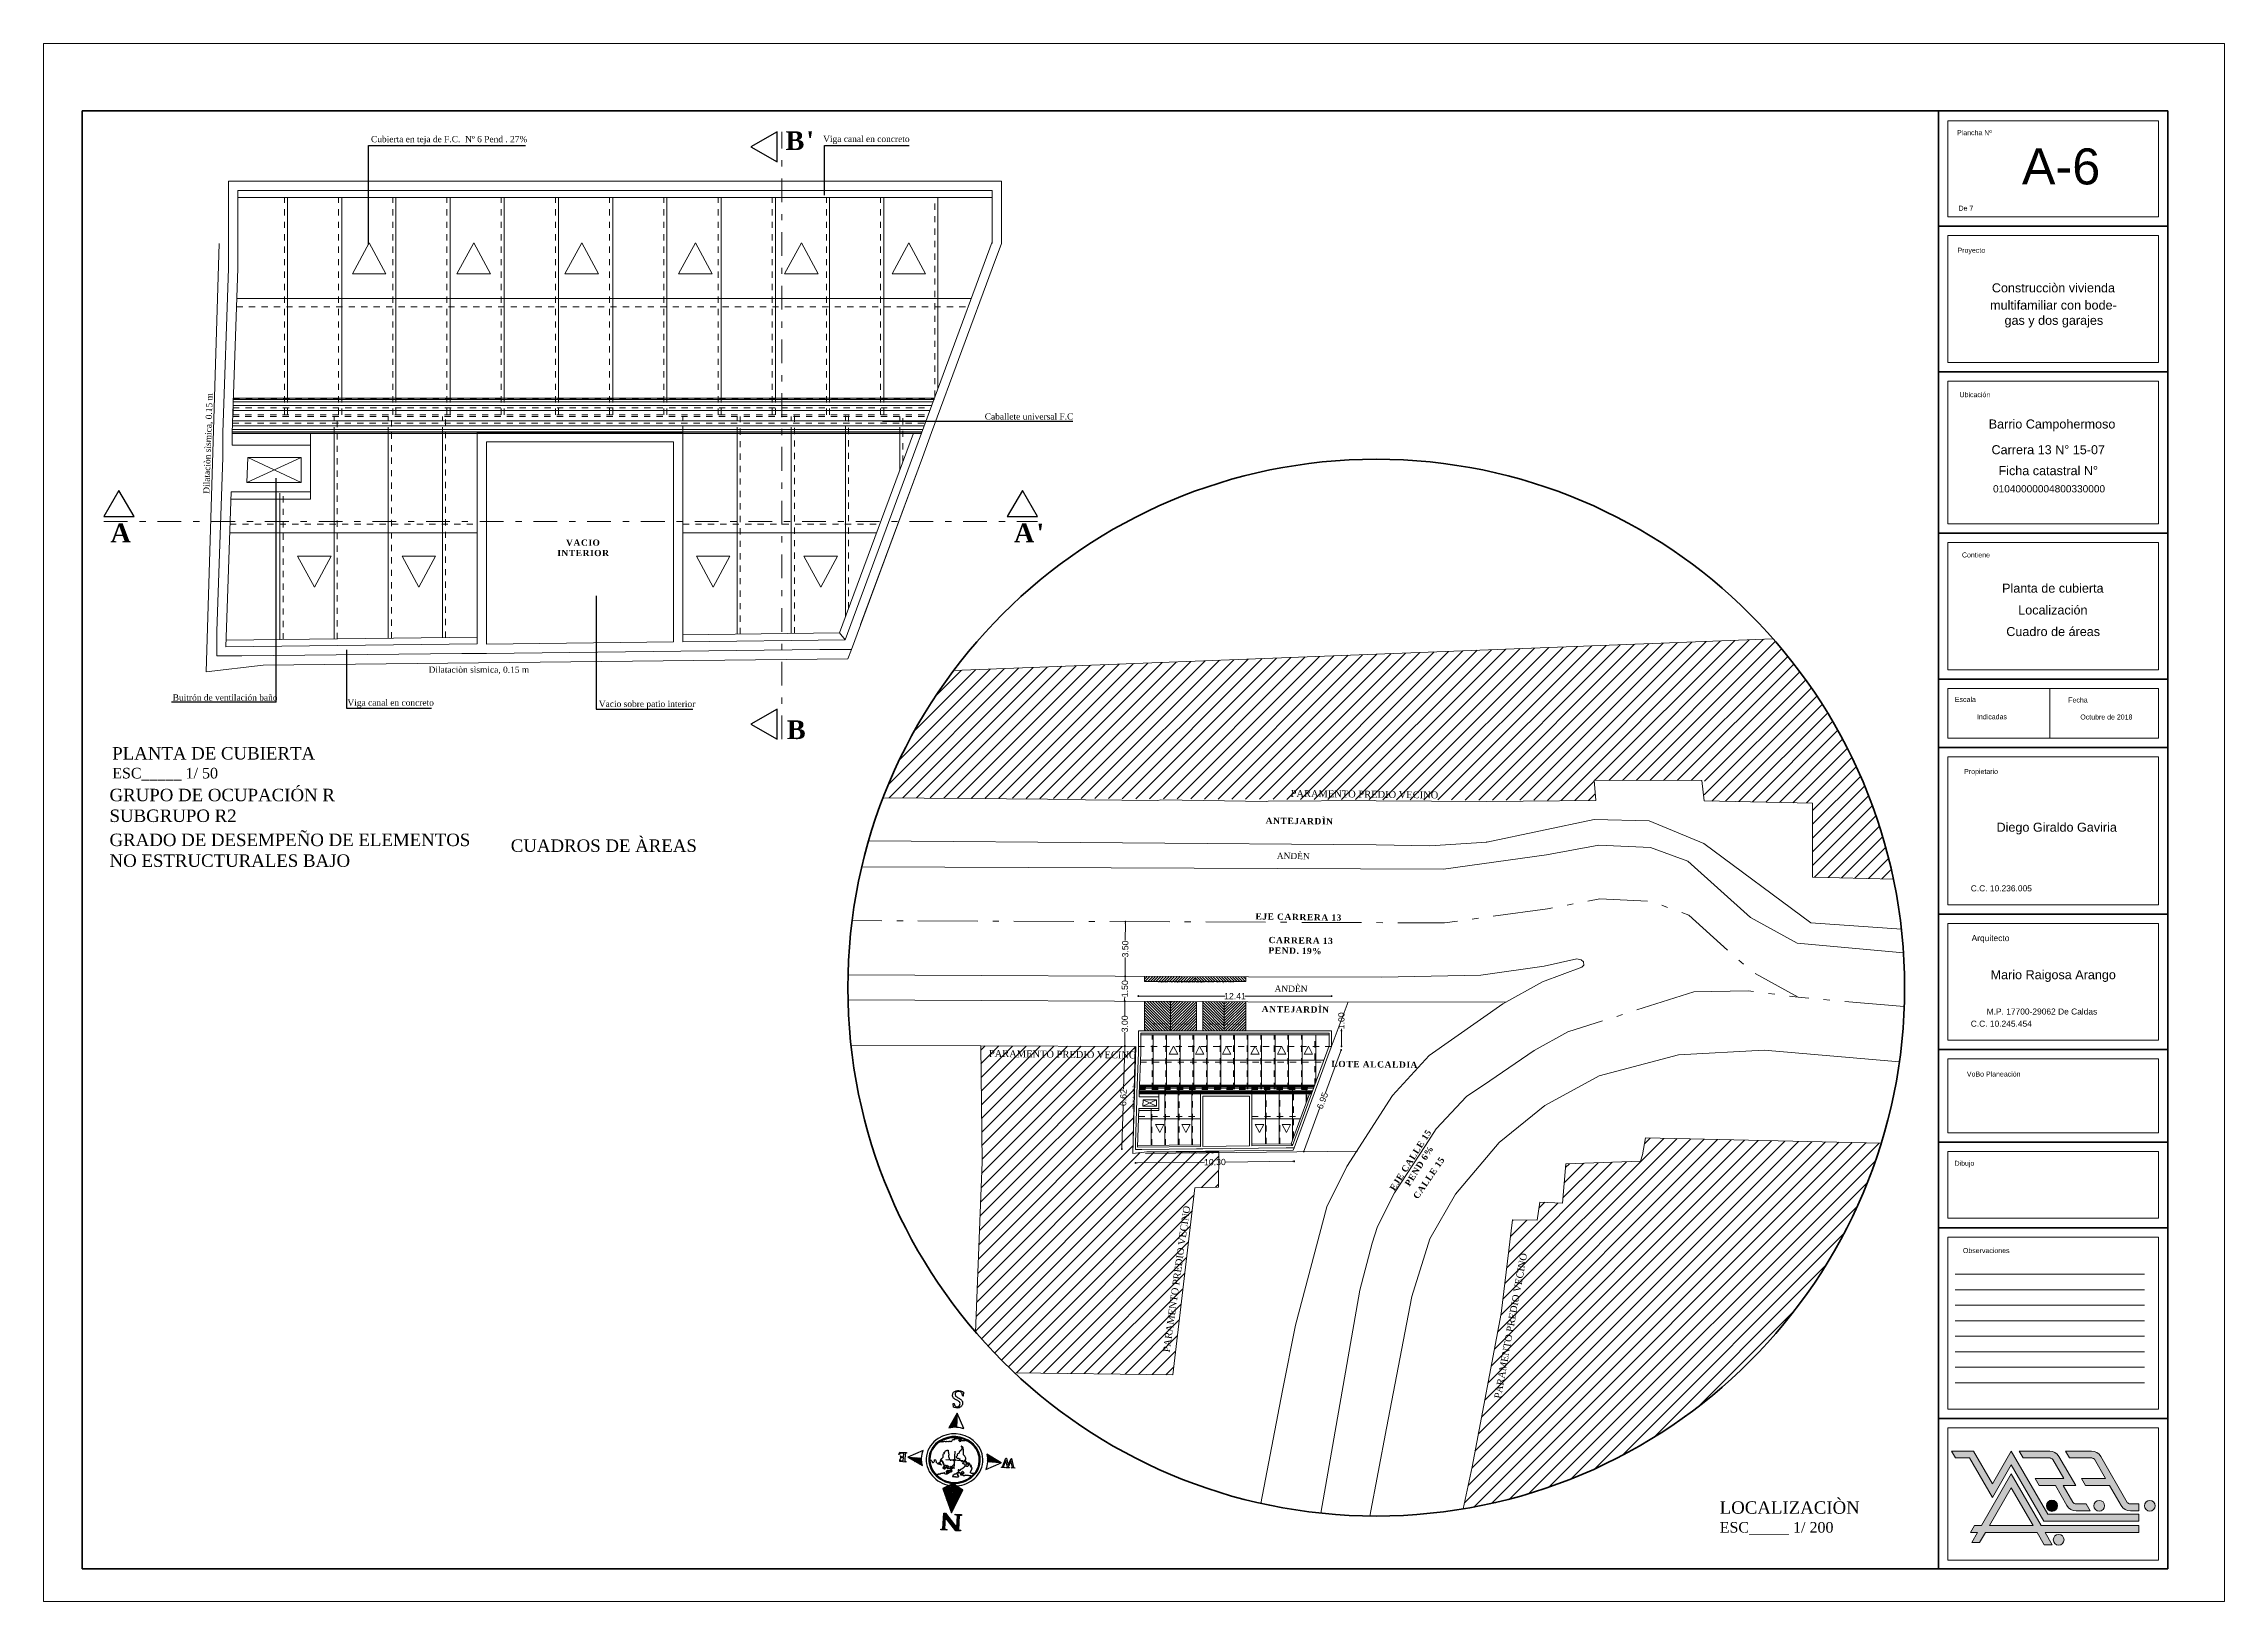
# Model space of a CAD drawing. Header units: inches. Extents: x 2908 to 3459, y -3172 to -55.
# Drawn here: x 3272.71 to 3307.71, y -284.98 to -259.98 of the extents above; entities that cross this region are included whole.
import ezdxf
from ezdxf.enums import TextEntityAlignment as Align

# ---------------------------------------------------------------- set-up
doc = ezdxf.new("R2010")
doc.units = ezdxf.units.IN
doc.header["$MEASUREMENT"] = 0
for name, pattern in [('ACAD_ISO03W100', [30, 12, -18]), ('ACAD_ISO10W100', [18, 12, -3, 0, -3]), ('DASHDOT', [25.4, 12.7, -6.35, 0, -6.35])]:
    doc.linetypes.add(name, pattern=pattern)
for name, color, linetype in [('BORDER', 1, 'Continuous'), ('DI-NORTE', 7, 'Continuous'), ('NORTE', 1, 'Continuous'), ('TEXTO', 4, 'Continuous')]:
    doc.layers.add(name, color=color, linetype=linetype)
for name, color, linetype, lineweight in [('Capa2', 1, 'Continuous', 25), ('COLUMNAS', 1, 'Continuous', 35), ('COTA', 1, 'Continuous', 9), ('E-EJES', 1, 'DASHDOT', 5), ('EJE VAL', 1, 'ACAD_ISO10W100', 18), ('linea de cotas', 7, 'Continuous', 5), ('LINEAS DE PROYECCIÒN', 74, 'ACAD_ISO03W100', 18), ('logo 2', 1, 'Continuous', 0), ('Líneas Márgen', 7, 'Continuous', 9), ('muros bajitos', 4, 'Continuous', 15), ('Márgen', 7, 'Continuous', 80), ('PISO', 33, 'Continuous', 18)]:
    doc.layers.add(name, color=color, linetype=linetype, lineweight=lineweight)
doc.styles.add('Arial new', font='arial.ttf')
doc.styles.add('CONSTRUCTORA', font='times.ttf', dxfattribs={"height": 0.3})
doc.styles.add('TX-NORTE', font='romans.shx', dxfattribs={"height": 0.03})
doc.styles.add('Villanueva', font='swissek.ttf')
doc.dimstyles.new('GUS', dxfattribs={"dimtxt": 0.1, "dimasz": 0.03, "dimexe": 0.05, "dimexo": 0.05, "dimgap": 0.005, "dimtad": 0, "dimzin": 1, "dimdsep": 46, "dimtxsty": 'Arial new', "dimblk": 'DOT', "dimcen": 0.01, "dimse1": 1, "dimse2": 1, "dimclrd": 1, "dimclre": 252, "dimclrt": 1, "dimaunit": 1, "dimadec": 0, "dimazin": 2, "dimtfac": 1, "dimtmove": 0, "dimatfit": 2, "dimldrblk": 'ARCHTICK', "dimfxl": 1, "dimlwd": -1, "dimlwe": -1, "dimarcsym": 1})
pattern_1 = [(135, (2470.38554, -241.83854), (-0.0220970869, -0.0220970869), [])]
pattern_2 = [(45, (10.27682, 24.35081), (-0.1104854346, 0.1104854346), [])]

msp = doc.modelspace()

# ---------------------------------------------------------------- texts
at = {"layer": 'linea de cotas', "style": 'Villanueva'}
for s, height, p in [('Plancha Nº', 0.0804, (3303.7, -261.406)), ('A-6', 0.5786, (3305.09, -261.949)), ('De 7', 0.0804, (3303.563, -262.62)), ('Proyecto', 0.0804, (3303.65, -263.307)), ('Construcciòn vivienda', 0.14466, (3304.967, -263.894, 4.802)), (' multifamiliar con bode-', 0.14466, (3304.939, -264.172)), ('gas y dos garajes', 0.14466, (3304.974, -264.437)), ('Ubicación', 0.0804, (3303.707, -265.61)), ('Barrio Campohermoso', 0.14466, (3304.945, -266.101)), ('Carrera 13 N° 15-07', 0.14466, (3304.884, -266.496)), ('Ficha catastral N°', 0.14466, (3304.884, -266.829)), ('01040000004800330000', 0.11573, (3304.897, -267.123)), ('Contiene', 0.0804, (3303.724, -268.183)), ('Planta de cubierta', 0.14466, (3304.958, -268.715)), ('Localización', 0.14466, (3304.958, -269.064)), ('Cuadro de áreas', 0.14466, (3304.963, -269.41)), ('Escala', 0.0804, (3303.554, -270.502)), ('Fecha', 0.0804, (3305.361, -270.511)), ('Indicadas', 0.0804, (3303.981, -270.78)), ('Octubre de 2018', 0.08036, (3305.817, -270.784)), ('Propietario', 0.08036, (3303.806, -271.67)), ('Diego Giraldo Gaviria', 0.14466, (3305.02, -272.572)), ('C.C. 10.236.005', 0.09644, (3304.131, -273.535)), ('Arquitecto ', 0.09644, (3303.976, -274.346)), ('Mario Raigosa Arango', 0.14466, (3304.964, -274.939)), ('C.C. 10.245.454', 0.09644, (3304.131, -275.707)), ('M.P. 17700-29062 De Caldas', 0.09644, (3304.783, -275.51)), ('VoBo Planeación', 0.08036, (3304.009, -276.513)), ('Dibujo', 0.0804, (3303.539, -277.958)), ('Observaciones', 0.08036, (3303.889, -279.347))]:
    msp.add_text(s, height=height, dxfattribs=at).set_placement(p, align=Align.MIDDLE)
at = {"layer": 'muros bajitos', "style": 'CONSTRUCTORA'}
for height, p in [(0.1, (3278.889, -270.076, 1.031)), (0.025, (3291.083, -277.794, -2.05))]:
    msp.add_text('Dilataciòn sìsmica, 0.15 m', height=height, rotation=359.9944, dxfattribs=at).set_placement(p)
at = {"layer": 'TEXTO', "style": 'CONSTRUCTORA'}
for s, height, rotation, p in [('Cubierta en teja de F.C.  Nº 6 Pend . 27%%%', 0.1, 0.0038, (3277.965, -261.561)), ('Viga canal en concreto', 0.1, 0.0038, (3285.222, -261.557)), ('Dilataciòn sìsmica, 0.15 m', 0.1, 88.0994, (3275.371, -267.204)), ('Caballete universal F.C', 0.1, 0.0038, (3287.815, -266.012)), ('Buitrón de ventilación baño', 0.1, 0.0038, (3274.783, -270.523, -86.184)), ('Viga canal en concreto', 0.1, 359.9962, (3277.587, -270.604, -86.184)), ('Vacio sobre patio interior', 0.1, 359.9962, (3281.622, -270.624, -86.184)), ('Dilataciòn sìsmica, 0.15 m', 0.025, 88.0994, (3290.204, -277.076, -2.308)), ('PARAMENTO PREDIO VECINO', 0.11115, 81.9836, (3290.784, -280.986, -0.512)), ('PARAMENTO PREDIO VECINO', 0.11115, 79.7077, (3296.099, -281.731, -0.512))]:
    msp.add_text(s, height=height, rotation=rotation, dxfattribs=at).set_placement(p)
at = {"layer": 'TEXTO', "attachment_point": 1, "style": 'CONSTRUCTORA'}
for s, insert, char_height, width in [("{\\fTimes New Roman|b1|i0|c0|p18;\\T1.1;B'}", (3284.618, -261.386), 0.3, 7.08828), ('{\\fTimes New Roman|b1|i0|c0|p18;\\T1.1;A}', (3273.784, -267.682, -7.182), 0.3, 7.08828), ("{\\fTimes New Roman|b1|i0|c0|p18;\\T1.1;A'}", (3288.284, -267.682, -7.182), 0.3, 7.08828), ('\\pi0.92224;{\\fTimes New Roman|b1|i0|c0|p18;\\T1.1;VACIO  \\P\\pi0.78293;INTERIOR}', (3280.173, -267.937, -86.184), 0.1, 2.36276), ('{\\fTimes New Roman|b1|i0|c0|p18;\\T1.1;B}', (3284.639, -270.84), 0.3, 7.08828)]:
    msp.add_mtext(s, dxfattribs=dict(at, insert=insert, char_height=char_height, width=width))
at = {"layer": 'TEXTO', "char_height": 0.17, "attachment_point": 1, "style": 'CONSTRUCTORA'}
for s, width, insert in [('\\A1;{\\H1.1765x;PLANTA DE CUBIERTA\\P\\H0.85x;ESC_____ 1/ 50\\P  }', 7.10696, (3273.812, -271.268)), ('\\A1;{\\H1.1765x;GRUPO DE OCUPACIÓN R\\PSUBGRUPO R2\\H0.85x; }', 7.10696, (3273.769, -271.937)), ('\\A1;{\\H1.1765x;GRADO DE DESEMPEÑO DE ELEMENTOS\\PNO ESTRUCTURALES BAJO}', 7.10696, (3273.769, -272.657)), ('\\A1;{\\H1.1765x;CUADROS DE ÀREAS\\H0.85x; }', 7.81887, (3280.208, -272.75)), ('\\A1;{\\H1.1765x;LOCALIZACIÒN\\P\\H0.85x;ESC_____ 1/ 200}', 7.81887, (3299.611, -283.372, -2.416))]:
    msp.add_mtext_dynamic_manual_height_columns(s, width=width, gutter_width=1.25, heights=[0], dxfattribs=dict(at, insert=insert))
at = {"layer": 'TEXTO', "attachment_point": 1, "style": 'CONSTRUCTORA'}
for s, insert, char_height, width, rotation in [('\\pi0.15965;PARAMENTO PREDIO VECINO', (3292.566, -271.954), 0.11115, 2.62623, 359.3966), ('{\\fTimes New Roman|b1|i0|c0|p18;\\T1.1;ANTEJARDÌN}', (3292.324, -272.399), 0.1, 2.36276, 359.3865), ('{\\fTimes New Roman|b1|i0|c0|p18;\\T1.1;EJE CARRERA 13}', (3292.162, -273.934, -2.416), 0.1, 1.41121, 359.1213), ('{\\fTimes New Roman|b1|i0|c0|p18;\\T1.1;CARRERA 13 PEND. 19%}', (3292.372, -274.313, -2.416), 0.1, 1.41121, 359.1213), ('{\\fTimes New Roman|b1|i0|c0|p18;\\T1.1;VADO ACCESO VEHICULAR ANCHO MÀXIMO 20% DEL ANDEN(NTC 4143)}', (3290.59, -275.034, -2.101), 0.02025, 1.19052, 0.195), ('{\\fTimes New Roman|b1|i0|c0|p18;\\T1.1;ANTEJARDÌN}', (3292.262, -275.421, -2.416), 0.1, 2.36276, 359.3865), ('{\\fTimes New Roman|b1|i0|c0|p18;\\T1.1;RAMPA ACCESO A GARAJES}', (3290.521, -275.696, -1.965), 0.025, 0.59069, 359.3848), ('{\\fTimes New Roman|b1|i0|c0|p18;\\T1.1;RAMPA ACCESO A GARAJES}', (3291.346, -275.7, -1.965), 0.025, 0.59069, 359.3848), ('\\pi0.15965;PARAMENTO PREDIO VECINO', (3287.723, -276.128, 1.684), 0.11115, 2.62623, 359.3966), ('{\\fTimes New Roman|b1|i0|c0|p18;\\T1.1;LOTE ALCALDIA}', (3293.38, -276.302, -2.416), 0.1, 2.36276, 359.3865), ('\\pi0.17056;{\\fTimes New Roman|b1|i0|c0|p18;\\T1.1;EJE CALLE 15 \\P\\pi0.35972;PEND 6%}', (3294.217, -278.489, -11.647), 0.1, 1.41121, 57.842), ('{\\fTimes New Roman|b1|i0|c0|p18;\\T1.1;CALLE 15}', (3294.683, -278.475, -2.416), 0.1, 2.36276, 55.7444)]:
    msp.add_mtext(s, dxfattribs=dict(at, insert=insert, char_height=char_height, width=width, rotation=rotation))
for s, insert, char_height, rotation in [('\\pi0.44886;ANDÈN', (3292.055, -272.958, -2.416), 0.1, 359.3865), ('\\pi0.44886;ANDÈN', (3292.019, -275.089, -2.416), 0.1, 359.3865), ('\\pi0.62658;Pend. 15%', (3290.083, -275.755, -1.965), 0.025, 359.3848), ('\\pi0.62658;Pend. 15%', (3290.955, -275.762, -1.965), 0.025, 359.3848)]:
    msp.add_mtext_dynamic_manual_height_columns(s, width=1.41121, gutter_width=12.5, heights=[0], dxfattribs=dict(at, insert=insert, char_height=char_height, rotation=rotation))

# ---------------------------------------------------------------- blocks, each defined once
blk = doc.blocks.new('caballete en planta')
at = {"layer": 'PISO', "linetype": 'Continuous'}
for p, q in [((3283.932, -259.434), (3283.932, -270.496)), ((3283.952, -259.435), (3283.952, -270.496)), ((3283.992, -259.436), (3283.992, -270.518)), ((3284.052, -259.438), (3284.052, -270.54)), ((3284.132, -259.441), (3284.132, -270.57)), ((3284.297, -259.447), (3284.297, -270.631)), ((3284.377, -259.45), (3284.377, -270.66)), ((3284.437, -259.452), (3284.437, -270.682)), ((3284.477, -259.453), (3284.477, -270.705)), ((3284.497, -259.454), (3284.497, -270.705))]:
    blk.add_line(p, q, dxfattribs=at)
blk = doc.blocks.new('_Dot')
at = {"color": 0, "linetype": 'ByBlock', "lineweight": -2}
blk.add_line((-0.5, 0), (-1, 0), dxfattribs=at)
at = {"color": 0, "linetype": 'ByBlock', "const_width": 0.5}
blk.add_lwpolyline([(-0.25, 0, 1), (0.25, 0, 1)], format="xyb", close=True, dxfattribs=at)
blk = doc.blocks.new('*D4760')
at = {"layer": 'COTA', "color": 1, "linetype": 'Continuous', "transparency": 16777216}
for p, q in [((3290.068, -274.976), (3290.067, -275.016)), ((3290.061, -275.317), (3290.062, -275.276))]:
    blk.add_line(p, q, dxfattribs=at)
at = {"layer": 'Defpoints', "color": 0, "transparency": 16777216}
for p in [(3290.069, -274.946), (3290.071, -274.946, -0.234), (3290.063, -275.347)]:
    blk.add_point(p, dxfattribs=at)
at = {"layer": 'COTA', "color": 1, "transparency": 16777216, "xscale": 0.03, "yscale": 0.03, "zscale": 0.03}
for p, rotation in [((3290.069, -274.946), 88.81453171721907), ((3290.06, -275.347), 268.814531717219)]:
    blk.add_blockref('_Dot', p, dxfattribs=dict(at, rotation=rotation))
at = {"layer": 'COTA', "color": 1, "transparency": 16777216, "insert": (3290.064, -275.146), "char_height": 0.1, "attachment_point": 5, "rotation": 88.8145, "style": 'Arial new'}
blk.add_mtext('1.50', dxfattribs=at)
blk = doc.blocks.new('_ArchTick')
at = {"color": 0, "linetype": 'ByBlock', "const_width": 0.15}
blk.add_lwpolyline([(-0.5, -0.5), (0.5, 0.5)], dxfattribs=at)
blk = doc.blocks.new('*D4761')
at = {"layer": 'Defpoints', "color": 0, "transparency": 16777216}
for p in [(3290.072, -274.07, 7.653), (3290.072, -274.07), (3290.067, -274.947)]:
    blk.add_point(p, dxfattribs=at)
at = {"layer": 'PISO', "color": 1, "linetype": 'Continuous', "transparency": 16777216}
for p, q in [((3290.072, -274.1), (3290.07, -274.374)), ((3290.067, -274.917), (3290.069, -274.643))]:
    blk.add_line(p, q, dxfattribs=at)
at = {"layer": 'PISO', "color": 1, "transparency": 16777216, "xscale": 0.03, "yscale": 0.03, "zscale": 0.03}
for p, rotation in [((3290.072, -274.07), 89.66458949704672), ((3290.067, -274.947), 269.6645894970467)]:
    blk.add_blockref('_Dot', p, dxfattribs=dict(at, rotation=rotation))
at = {"layer": 'PISO', "color": 1, "transparency": 16777216, "insert": (3290.07, -274.508), "char_height": 0.1, "attachment_point": 5, "rotation": 89.6646, "style": 'Arial new'}
blk.add_mtext('3.50', dxfattribs=at)
blk = doc.blocks.new('NORTE-MUNDO')
at = {"layer": 'NORTE', "linetype": 'Continuous'}
blk.add_hatch(color=256, dxfattribs=at).paths.add_polyline_path([(-0.51, 4.43), (-0.65, 4.45), (-0.65, 4.5), (-0.35, 4.5), (0.38, 3.67), (0.38, 4.43), (0.24, 4.45), (0.24, 4.5), (0.62, 4.51), (0.62, 4.45), (0.49, 4.43), (0.49, 3.43), (0.38, 3.43), (-0.4, 4.31), (-0.4, 3.52), (-0.25, 3.5), (-0.25, 3.44), (-0.65, 3.44), (-0.65, 3.5), (-0.51, 3.52)])
h = blk.add_hatch(dxfattribs=at)
h.set_pattern_fill('ANSI31', color=2, scale=0.4, style=0)
h.set_pattern_definition([(45, (-243.817504, -170.538735), (-0.035355339, 0.035355339), [])])
h.paths.add_polyline_path([(0, 3.37), (0, 2, 0.092238), (-0.63, 1.87)])
h = blk.add_hatch(dxfattribs=at)
h.set_pattern_fill('ANSI31', color=2, scale=0.4, angle=90, style=0)
h.set_pattern_definition([(135, (-243.817504, -170.038735), (-0.035355339, -0.035355339), [])])
h.paths.add_polyline_path([(0, 2, -0.092238), (0.63, 1.87), (0, 3.37)])
h = blk.add_hatch(dxfattribs=at)
h.set_pattern_fill('ANSI31', color=1, scale=0.4, angle=-90, style=0)
h.set_pattern_definition([(315, (243.517504, 170.538735), (0.035355339, 0.035355339), [])])
h.paths.add_polyline_path([(-2.98, 0), (-2.03, -0.48, -0.078667), (-2.1, 0)])
h = blk.add_hatch(dxfattribs=at)
h.set_pattern_fill('ANSI31', color=1, scale=0.4, angle=90, style=0)
h.set_pattern_definition([(135, (-243.517504, -170.538735), (-0.035355339, -0.035355339), [])])
h.paths.add_polyline_path([(2.98, 0), (2.03, 0.48, -0.078667), (2.1, 0)])
h = blk.add_hatch(dxfattribs=at)
h.set_pattern_fill('ANSI31', color=1, scale=0.4, style=0)
h.set_pattern_definition([(45, (-170.538735, 243.517504), (-0.035355339, 0.035355339), [])])
h.paths.add_polyline_path([(0, -2.98), (0.48, -2.03, -0.078667), (0, -2.1)])
at = {"layer": 'DI-NORTE'}
for points in [[(-3.79, 0.26), (-3.86, 0.28), (-3.86, 0.3), (-3.63, 0.3), (-3.63, 0.28), (-3.71, 0.26), (-3.59, -0.16), (-3.45, 0.26), (-3.53, 0.28), (-3.53, 0.3), (-3.3, 0.31), (-3.3, 0.28), (-3.39, 0.26), (-3.26, -0.16), (-3.12, 0.26), (-3.21, 0.28), (-3.21, 0.31), (-3.02, 0.31), (-3.02, 0.28), (-3.07, 0.26), (-3.25, -0.31), (-3.3, -0.31), (-3.44, 0.14), (-3.59, -0.31), (-3.63, -0.31), (-3.79, 0.26)], [(3.09, -0.29), (3.09, -0.26), (3.17, -0.25), (3.17, 0.26), (3.09, 0.28), (3.09, 0.31), (3.48, 0.31), (3.49, 0.17), (3.46, 0.17), (3.44, 0.25), (3.26, 0.25), (3.26, 0.04), (3.41, 0.04), (3.42, 0.1), (3.45, 0.1), (3.44, 0.02), (3.45, -0.07), (3.43, -0.07), (3.41, -0.01), (3.26, -0.01), (3.26, -0.23), (3.49, -0.23), (3.52, -0.14), (3.56, -0.14), (3.52, -0.29), (3.09, -0.29)], [(-0.3, -3.63), (-0.3, -3.59), (-0.3, -3.56), (-0.28, -3.52), (-0.27, -3.49), (-0.25, -3.46), (-0.23, -3.43), (-0.2, -3.41), (-0.17, -3.38), (-0.13, -3.36), (-0.09, -3.34), (-0.05, -3.33), (0.01, -3.32), (0.07, -3.32), (0.12, -3.32), (0.19, -3.34), (0.26, -3.35), (0.3, -3.6), (0.24, -3.6), (0.21, -3.5), (0.15, -3.43), (0.09, -3.4), (0.02, -3.4), (-0.04, -3.42), (-0.09, -3.45), (-0.13, -3.5), (-0.14, -3.56), (-0.14, -3.62), (-0.12, -3.67), (-0.1, -3.71), (-0.06, -3.74), (-0.02, -3.77), (0.02, -3.79), (0.07, -3.81), (0.12, -3.83), (0.17, -3.85), (0.21, -3.88), (0.25, -3.91), (0.29, -3.94), (0.33, -3.98), (0.35, -4.02), (0.37, -4.08), (0.37, -4.14), (0.36, -4.19), (0.35, -4.23), (0.33, -4.27), (0.31, -4.31), (0.28, -4.34), (0.24, -4.37), (0.2, -4.39), (0.16, -4.41), (0.11, -4.42), (0.05, -4.43), (0, -4.44), (-0.06, -4.43), (-0.12, -4.42), (-0.18, -4.41), (-0.25, -4.39), (-0.31, -4.36), (-0.32, -4.1), (-0.28, -4.09), (-0.27, -4.16), (-0.25, -4.22), (-0.23, -4.27), (-0.19, -4.31), (-0.16, -4.34), (-0.12, -4.37), (-0.07, -4.38), (-0.03, -4.38), (0.02, -4.38), (0.06, -4.37), (0.1, -4.35), (0.14, -4.33), (0.17, -4.3), (0.19, -4.27), (0.21, -4.23), (0.21, -4.19), (0.21, -4.15), (0.19, -4.11), (0.17, -4.07), (0.13, -4.04), (0.09, -4.02), (0.05, -3.99), (0, -3.97), (-0.04, -3.95), (-0.09, -3.93), (-0.14, -3.9), (-0.18, -3.87), (-0.22, -3.84), (-0.25, -3.8), (-0.28, -3.75), (-0.3, -3.69), (-0.3, -3.63)]]:
    blk.add_lwpolyline(points, dxfattribs=at)
at = {"layer": 'NORTE', "color": 2}
for q in [(-0.63, 1.87), (0.63, 1.87)]:
    blk.add_line((0, 1.5), q, dxfattribs=at)
at = {"layer": 'NORTE'}
for p, q in [((-2.98, 0), (-2.1, 0)), ((2.98, 0), (2.1, 0)), ((0, -2.98), (0, -2.1))]:
    blk.add_line(p, q, dxfattribs=at)
at = {"layer": 'NORTE', "color": 0}
for p, q in [((0.56, 0), (-0.56, 0)), ((0, 0.56), (0, -0.56))]:
    blk.add_line(p, q, dxfattribs=at)
at = {"layer": 'NORTE'}
blk.add_lwpolyline([(-0.51, 4.43), (-0.65, 4.45), (-0.65, 4.5), (-0.35, 4.5), (0.38, 3.67), (0.38, 4.43), (0.24, 4.45), (0.24, 4.5), (0.62, 4.51), (0.62, 4.45), (0.49, 4.43), (0.49, 3.43), (0.38, 3.43), (-0.4, 4.31), (-0.4, 3.52), (-0.25, 3.5), (-0.25, 3.44), (-0.65, 3.44), (-0.65, 3.5), (-0.51, 3.52), (-0.51, 4.43)], dxfattribs=at)
at = {"layer": 'NORTE', "color": 2}
blk.add_lwpolyline([(0.63, 1.87), (0, 3.37), (-0.63, 1.87, -0.204156)], format="xyb", close=True, dxfattribs=at)
blk.add_lwpolyline([(-0.25, 1.64, 0.164807), (-1.35, 1.09, 0.47103), (-1.12, -1.3, 0.327587), (1.12, -1.3, 0.47103), (1.35, 1.09, 0.164807), (0.25, 1.64)], format="xyb", dxfattribs=at)
at = {"layer": 'NORTE', "color": 0}
for points in [[(-1.03, -1.16, 0.328596), (1.03, -1.16, 0.471897), (1.23, 0.97, 0.198856), (0, 1.5, 0.198856), (-1.23, 0.97, 0.471897)], [(-0.99, -1.11, 0.329019), (0.99, -1.11, 0.472267), (1.19, 0.93, 0.198812), (0, 1.43, 0.198812), (-1.19, 0.93, 0.472267)], [(-2.03, 0.48), (-2.98, 0), (-2.03, -0.48, -0.157644)], [(2.03, -0.48), (2.98, 0), (2.03, 0.48, -0.157644)], [(-0.48, -2.03), (0, -2.98), (0.48, -2.03, -0.157644)]]:
    blk.add_lwpolyline(points, format="xyb", close=True, dxfattribs=at)
at = {"layer": 'NORTE', "color": 2}
for points in [[(-1.33, 0.76), (-1.29, 0.78), (-1.25, 0.8), (-1.2, 0.8), (-1.12, 0.8), (-1.07, 0.76), (-1.07, 0.71), (-1.07, 0.65), (-1.08, 0.63), (-1.11, 0.58), (-1.14, 0.53), (-1.14, 0.49), (-1.14, 0.43), (-1.11, 0.39), (-1.09, 0.33), (-1.07, 0.27), (-1.06, 0.26), (-1.07, 0.31), (-1.08, 0.34), (-1.09, 0.38), (-1.09, 0.4), (-1.06, 0.39), (-1.04, 0.3), (-1, 0.25), (-1, 0.23), (-0.98, 0.19), (-0.92, 0.16), (-0.87, 0.15), (-0.85, 0.15), (-0.82, 0.13), (-0.79, 0.11), (-0.76, 0.08), (-0.73, 0.04), (-0.71, 0.04), (-0.68, 0.05), (-0.66, 0.04), (-0.66, 0.01), (-0.66, -0.01), (-0.66, -0.03), (-0.67, -0.04), (-0.68, -0.04), (-0.69, -0.07), (-0.71, -0.08), (-0.71, -0.1), (-0.71, -0.13), (-0.71, -0.16), (-0.68, -0.2), (-0.66, -0.24), (-0.64, -0.28), (-0.62, -0.3), (-0.6, -0.32), (-0.56, -0.36), (-0.55, -0.38), (-0.55, -0.42), (-0.54, -0.51), (-0.54, -0.55), (-0.54, -0.58), (-0.54, -0.61), (-0.54, -0.66), (-0.54, -0.69), (-0.53, -0.71), (-0.51, -0.71), (-0.51, -0.72), (-0.51, -0.74), (-0.51, -0.76), (-0.51, -0.78), (-0.51, -0.8), (-0.49, -0.82), (-0.47, -0.85), (-0.45, -0.86), (-0.43, -0.87), (-0.42, -0.86), (-0.41, -0.88), (-0.4, -0.9), (-0.38, -0.9), (-0.36, -0.9), (-0.37, -0.89), (-0.38, -0.88), (-0.4, -0.87), (-0.4, -0.86), (-0.41, -0.85), (-0.43, -0.84), (-0.43, -0.82), (-0.41, -0.81), (-0.41, -0.79), (-0.42, -0.77), (-0.44, -0.76), (-0.42, -0.73), (-0.42, -0.72), (-0.41, -0.69), (-0.41, -0.68), (-0.4, -0.66), (-0.39, -0.65), (-0.37, -0.64), (-0.36, -0.64), (-0.35, -0.63), (-0.35, -0.62), (-0.35, -0.62), (-0.36, -0.6), (-0.35, -0.59), (-0.34, -0.6), (-0.32, -0.6), (-0.31, -0.59), (-0.3, -0.57), (-0.29, -0.56), (-0.28, -0.55), (-0.27, -0.51), (-0.26, -0.5), (-0.26, -0.47), (-0.26, -0.45), (-0.24, -0.44), (-0.22, -0.42), (-0.19, -0.41), (-0.17, -0.4), (-0.16, -0.38), (-0.15, -0.36), (-0.15, -0.32), (-0.15, -0.29), (-0.15, -0.27), (-0.13, -0.25), (-0.12, -0.23), (-0.1, -0.21), (-0.1, -0.19), (-0.11, -0.17), (-0.12, -0.17), (-0.14, -0.15), (-0.15, -0.14), (-0.16, -0.13), (-0.18, -0.12), (-0.22, -0.12), (-0.25, -0.11), (-0.26, -0.1), (-0.27, -0.09), (-0.29, -0.1), (-0.3, -0.11), (-0.31, -0.11), (-0.32, -0.1), (-0.34, -0.1), (-0.33, -0.08), (-0.32, -0.07), (-0.31, -0.06), (-0.32, -0.03), (-0.33, -0.01), (-0.35, 0), (-0.38, 0.02), (-0.4, 0.01), (-0.41, 0.02), (-0.42, 0.03), (-0.43, 0.04), (-0.44, 0.04), (-0.45, 0.05), (-0.46, 0.07), (-0.48, 0.08), (-0.5, 0.08), (-0.52, 0.08), (-0.53, 0.08), (-0.55, 0.09), (-0.56, 0.09), (-0.57, 0.09), (-0.57, 0.09), (-0.58, 0.09), (-0.58, 0.08), (-0.58, 0.07), (-0.58, 0.06), (-0.58, 0.05), (-0.59, 0.06), (-0.6, 0.07), (-0.59, 0.07), (-0.59, 0.08), (-0.59, 0.09), (-0.58, 0.11), (-0.58, 0.11), (-0.59, 0.1), (-0.6, 0.1), (-0.61, 0.09), (-0.62, 0.09), (-0.63, 0.09), (-0.63, 0.08), (-0.64, 0.07), (-0.64, 0.06), (-0.64, 0.06), (-0.66, 0.05), (-0.67, 0.05), (-0.67, 0.06), (-0.67, 0.06), (-0.68, 0.06), (-0.69, 0.05), (-0.71, 0.05), (-0.72, 0.05), (-0.73, 0.06), (-0.73, 0.07), (-0.74, 0.08), (-0.74, 0.1), (-0.74, 0.11), (-0.73, 0.12), (-0.73, 0.14), (-0.73, 0.14), (-0.76, 0.15), (-0.79, 0.15), (-0.8, 0.16), (-0.79, 0.18), (-0.79, 0.19), (-0.78, 0.2), (-0.77, 0.22), (-0.77, 0.23), (-0.77, 0.24), (-0.78, 0.24), (-0.79, 0.24), (-0.82, 0.23), (-0.82, 0.22), (-0.82, 0.21), (-0.83, 0.2), (-0.84, 0.2), (-0.86, 0.19), (-0.87, 0.19), (-0.88, 0.19), (-0.89, 0.2), (-0.9, 0.22), (-0.9, 0.23), (-0.9, 0.25), (-0.9, 0.28), (-0.89, 0.3), (-0.88, 0.32), (-0.87, 0.34), (-0.87, 0.34), (-0.86, 0.35), (-0.85, 0.36), (-0.83, 0.36), (-0.8, 0.36), (-0.79, 0.35), (-0.79, 0.35), (-0.78, 0.36), (-0.77, 0.36), (-0.75, 0.36), (-0.73, 0.36), (-0.71, 0.36), (-0.7, 0.35), (-0.7, 0.34), (-0.7, 0.33), (-0.69, 0.32), (-0.69, 0.31), (-0.68, 0.3), (-0.68, 0.3), (-0.67, 0.3), (-0.67, 0.31), (-0.67, 0.32), (-0.67, 0.34), (-0.67, 0.36), (-0.68, 0.37), (-0.66, 0.39), (-0.64, 0.41), (-0.63, 0.42), (-0.6, 0.44), (-0.59, 0.46), (-0.58, 0.47), (-0.57, 0.48), (-0.56, 0.5), (-0.55, 0.51), (-0.54, 0.52), (-0.52, 0.53), (-0.5, 0.54), (-0.49, 0.56), (-0.47, 0.57), (-0.46, 0.58), (-0.44, 0.57), (-0.43, 0.57), (-0.41, 0.58), (-0.4, 0.59), (-0.4, 0.6), (-0.4, 0.61), (-0.39, 0.64), (-0.4, 0.65), (-0.38, 0.66), (-0.36, 0.66), (-0.33, 0.66), (-0.33, 0.65), (-0.34, 0.64), (-0.34, 0.63), (-0.32, 0.62), (-0.31, 0.62), (-0.3, 0.62), (-0.28, 0.62), (-0.26, 0.62), (-0.26, 0.63), (-0.26, 0.65), (-0.28, 0.65), (-0.29, 0.66), (-0.29, 0.67), (-0.29, 0.68), (-0.28, 0.68), (-0.27, 0.69), (-0.27, 0.72), (-0.3, 0.72), (-0.31, 0.74), (-0.32, 0.76), (-0.32, 0.79), (-0.33, 0.8), (-0.34, 0.79), (-0.35, 0.78), (-0.37, 0.78), (-0.38, 0.78), (-0.38, 0.79), (-0.38, 0.81), (-0.39, 0.81), (-0.4, 0.83), (-0.43, 0.83), (-0.44, 0.83), (-0.45, 0.81), (-0.47, 0.79), (-0.48, 0.78), (-0.48, 0.77), (-0.47, 0.76), (-0.47, 0.75), (-0.49, 0.74), (-0.52, 0.73), (-0.53, 0.72), (-0.54, 0.69), (-0.56, 0.68), (-0.56, 0.68), (-0.56, 0.69), (-0.56, 0.69), (-0.56, 0.7), (-0.56, 0.71), (-0.55, 0.72), (-0.55, 0.73), (-0.56, 0.73), (-0.59, 0.74), (-0.6, 0.74), (-0.61, 0.75), (-0.62, 0.76), (-0.63, 0.76), (-0.63, 0.77), (-0.64, 0.77), (-0.65, 0.79), (-0.64, 0.8), (-0.62, 0.82), (-0.6, 0.83), (-0.58, 0.84), (-0.57, 0.84), (-0.56, 0.85), (-0.52, 0.85), (-0.5, 0.85), (-0.49, 0.85), (-0.46, 0.86), (-0.47, 0.87), (-0.47, 0.88), (-0.46, 0.89), (-0.44, 0.9), (-0.44, 0.92), (-0.45, 0.92), (-0.46, 0.91), (-0.48, 0.91), (-0.49, 0.91), (-0.5, 0.92), (-0.51, 0.93), (-0.51, 0.94), (-0.52, 0.95), (-0.52, 0.95), (-0.53, 0.94), (-0.54, 0.94), (-0.55, 0.93), (-0.55, 0.93), (-0.58, 0.91), (-0.59, 0.91), (-0.61, 0.91), (-0.63, 0.92), (-0.62, 0.92), (-0.62, 0.93), (-0.63, 0.94), (-0.61, 0.96), (-0.64, 0.96), (-0.65, 0.96), (-0.67, 0.96), (-0.69, 0.96), (-0.7, 0.96), (-0.72, 0.96), (-0.72, 0.95), (-0.72, 0.94), (-0.74, 0.93), (-0.76, 0.92), (-0.76, 0.91), (-0.77, 0.92), (-0.79, 0.92), (-0.83, 0.93), (-0.88, 0.93), (-0.92, 0.93), (-0.94, 0.92), (-0.95, 0.92), (-0.99, 0.93), (-1.03, 0.93), (-1.07, 0.94), (-1.1, 0.94), (-1.13, 0.94), (-1.14, 0.94), (-1.17, 0.93), (-1.19, 0.92)], [(1.57, 0.09), (1.54, 0.1), (1.53, 0.11), (1.52, 0.08), (1.5, 0.12), (1.49, 0.13), (1.47, 0.15), (1.45, 0.17), (1.43, 0.19), (1.42, 0.22), (1.4, 0.25), (1.38, 0.25), (1.37, 0.25), (1.35, 0.23), (1.32, 0.21), (1.29, 0.17), (1.28, 0.15), (1.27, 0.12), (1.27, 0.09), (1.27, 0.07), (1.25, 0.06), (1.23, 0.04), (1.21, 0.06), (1.2, 0.1), (1.18, 0.13), (1.17, 0.17), (1.16, 0.2), (1.16, 0.23), (1.15, 0.25), (1.13, 0.23), (1.11, 0.25), (1.1, 0.27), (1.09, 0.28), (1.06, 0.29), (1.03, 0.3), (1.01, 0.3), (0.96, 0.3), (0.94, 0.32), (0.9, 0.32), (0.86, 0.34), (0.85, 0.36), (0.84, 0.36), (0.82, 0.35), (0.84, 0.34), (0.86, 0.32), (0.87, 0.31), (0.89, 0.29), (0.89, 0.28), (0.91, 0.28), (0.92, 0.28), (0.93, 0.29), (0.94, 0.29), (0.95, 0.28), (0.97, 0.27), (0.99, 0.27), (0.99, 0.25), (0.98, 0.24), (0.97, 0.21), (0.96, 0.19), (0.9, 0.15), (0.85, 0.13), (0.82, 0.11), (0.8, 0.11), (0.79, 0.12), (0.79, 0.14), (0.77, 0.16), (0.77, 0.18), (0.76, 0.2), (0.74, 0.22), (0.73, 0.24), (0.73, 0.25), (0.71, 0.28), (0.7, 0.31), (0.68, 0.33), (0.66, 0.34), (0.65, 0.33), (0.65, 0.32), (0.67, 0.29), (0.68, 0.27), (0.7, 0.23), (0.71, 0.21), (0.72, 0.18), (0.73, 0.17), (0.74, 0.15), (0.75, 0.14), (0.77, 0.12), (0.78, 0.12), (0.78, 0.1), (0.79, 0.09), (0.8, 0.08), (0.83, 0.08), (0.85, 0.09), (0.87, 0.1), (0.89, 0.1), (0.9, 0.09), (0.88, 0.05), (0.85, -0.02), (0.83, -0.04), (0.82, -0.04), (0.78, -0.09), (0.74, -0.14), (0.74, -0.18), (0.74, -0.23), (0.75, -0.24), (0.75, -0.31), (0.72, -0.34), (0.67, -0.38), (0.67, -0.39), (0.68, -0.41), (0.68, -0.45), (0.66, -0.45), (0.64, -0.47), (0.63, -0.5), (0.61, -0.54), (0.55, -0.58), (0.5, -0.59), (0.47, -0.6), (0.45, -0.59), (0.44, -0.56), (0.44, -0.53), (0.44, -0.49), (0.42, -0.46), (0.41, -0.42), (0.4, -0.39), (0.38, -0.34), (0.38, -0.3), (0.39, -0.28), (0.4, -0.26), (0.41, -0.24), (0.4, -0.23), (0.39, -0.18), (0.37, -0.15), (0.34, -0.1), (0.35, -0.07), (0.35, -0.03), (0.34, -0.01), (0.3, -0.01), (0.29, 0.01), (0.27, 0.02), (0.24, 0.02), (0.22, 0.01), (0.2, 0), (0.17, 0), (0.13, -0.01), (0.12, -0.01), (0.09, 0), (0.06, 0.04), (0.04, 0.06), (0.02, 0.08), (0, 0.12), (0, 0.15), (0.02, 0.18), (0.01, 0.24), (0.03, 0.28), (0.05, 0.32), (0.09, 0.36), (0.11, 0.39), (0.11, 0.41), (0.16, 0.44), (0.21, 0.44), (0.26, 0.47), (0.36, 0.47), (0.36, 0.45), (0.36, 0.43), (0.36, 0.42), (0.37, 0.41), (0.38, 0.41), (0.41, 0.41), (0.42, 0.39), (0.46, 0.37), (0.48, 0.38), (0.48, 0.41), (0.52, 0.4), (0.53, 0.39), (0.58, 0.38), (0.61, 0.39), (0.65, 0.39), (0.67, 0.4), (0.67, 0.43), (0.67, 0.47), (0.64, 0.45), (0.61, 0.46), (0.57, 0.47), (0.55, 0.48), (0.54, 0.5), (0.55, 0.52), (0.58, 0.53), (0.61, 0.54), (0.63, 0.54), (0.65, 0.54), (0.69, 0.53), (0.7, 0.53), (0.71, 0.53), (0.72, 0.54), (0.72, 0.56), (0.69, 0.57), (0.67, 0.59), (0.66, 0.61), (0.65, 0.62), (0.62, 0.6), (0.62, 0.59), (0.61, 0.6), (0.6, 0.61), (0.58, 0.61), (0.57, 0.6), (0.56, 0.58), (0.56, 0.56), (0.56, 0.54), (0.55, 0.53), (0.52, 0.53), (0.51, 0.52), (0.5, 0.51), (0.51, 0.49), (0.51, 0.47), (0.49, 0.47), (0.48, 0.47), (0.47, 0.49), (0.46, 0.52), (0.46, 0.53), (0.43, 0.55), (0.42, 0.56), (0.4, 0.58), (0.39, 0.59), (0.38, 0.59), (0.37, 0.58), (0.38, 0.57), (0.39, 0.56), (0.41, 0.55), (0.42, 0.53), (0.43, 0.53), (0.45, 0.52), (0.44, 0.51), (0.44, 0.51), (0.43, 0.5), (0.42, 0.48), (0.41, 0.48), (0.41, 0.48), (0.41, 0.49), (0.41, 0.51), (0.41, 0.51), (0.4, 0.52), (0.38, 0.54), (0.36, 0.55), (0.34, 0.56), (0.33, 0.58), (0.31, 0.57), (0.3, 0.56), (0.29, 0.56), (0.28, 0.56), (0.27, 0.55), (0.26, 0.54), (0.25, 0.53), (0.23, 0.52), (0.23, 0.51), (0.23, 0.5), (0.22, 0.48), (0.22, 0.47), (0.21, 0.47), (0.19, 0.47), (0.17, 0.46), (0.16, 0.46), (0.15, 0.46), (0.12, 0.47), (0.11, 0.47), (0.11, 0.49), (0.1, 0.5), (0.12, 0.51), (0.12, 0.54), (0.12, 0.55), (0.11, 0.57), (0.13, 0.58), (0.17, 0.57), (0.18, 0.57), (0.2, 0.56), (0.21, 0.57), (0.21, 0.58), (0.21, 0.59), (0.21, 0.6), (0.19, 0.61), (0.18, 0.62), (0.17, 0.63), (0.17, 0.64), (0.19, 0.64), (0.22, 0.65), (0.24, 0.66), (0.24, 0.67), (0.25, 0.68), (0.27, 0.69), (0.28, 0.7), (0.3, 0.71), (0.31, 0.72), (0.34, 0.72), (0.37, 0.72), (0.43, 0.72), (0.45, 0.73), (0.46, 0.75), (0.47, 0.75), (0.49, 0.76), (0.49, 0.77), (0.48, 0.79), (0.46, 0.8), (0.45, 0.81), (0.45, 0.83), (0.45, 0.84), (0.47, 0.86), (0.49, 0.87), (0.47, 0.89), (0.45, 0.88), (0.43, 0.87), (0.42, 0.84), (0.41, 0.82), (0.41, 0.79), (0.4, 0.77), (0.39, 0.75), (0.38, 0.73), (0.37, 0.73), (0.36, 0.74), (0.36, 0.76), (0.35, 0.78), (0.34, 0.79), (0.33, 0.79), (0.32, 0.78), (0.3, 0.77), (0.29, 0.78), (0.28, 0.79), (0.28, 0.81), (0.28, 0.82), (0.29, 0.83), (0.33, 0.84), (0.35, 0.86), (0.36, 0.88), (0.39, 0.9), (0.42, 0.92), (0.44, 0.93), (0.48, 0.94), (0.51, 0.93), (0.56, 0.92), (0.61, 0.91), (0.63, 0.9), (0.63, 0.88), (0.6, 0.88), (0.58, 0.88), (0.56, 0.88), (0.57, 0.87), (0.59, 0.86), (0.6, 0.86), (0.61, 0.86), (0.64, 0.88), (0.66, 0.89), (0.69, 0.89), (0.71, 0.91), (0.73, 0.91), (0.76, 0.91), (0.78, 0.92), (0.83, 0.92), (0.86, 0.93), (0.85, 0.95), (0.87, 0.96), (0.88, 0.97), (0.9, 0.95), (0.93, 0.94), (0.94, 0.94), (0.95, 0.96), (0.98, 0.97), (0.99, 0.99), (1.01, 0.98), (1.03, 1), (1.06, 1), (1.09, 1), (1.11, 1)]]:
    blk.add_lwpolyline(points, dxfattribs=at)
for points in [[(-0.69, 0.26), (-0.68, 0.26), (-0.67, 0.26), (-0.65, 0.25), (-0.64, 0.24), (-0.64, 0.24), (-0.63, 0.23), (-0.63, 0.23), (-0.62, 0.23), (-0.62, 0.22), (-0.63, 0.22), (-0.63, 0.21), (-0.63, 0.22), (-0.64, 0.22), (-0.64, 0.22), (-0.64, 0.23), (-0.64, 0.23), (-0.65, 0.23), (-0.65, 0.24), (-0.66, 0.24), (-0.66, 0.25), (-0.67, 0.25), (-0.67, 0.24), (-0.68, 0.25), (-0.69, 0.25), (-0.69, 0.26)], [(-0.58, 0.21), (-0.57, 0.22), (-0.55, 0.21), (-0.55, 0.21), (-0.55, 0.21), (-0.54, 0.2), (-0.54, 0.2), (-0.53, 0.2), (-0.53, 0.19), (-0.54, 0.19), (-0.54, 0.19), (-0.56, 0.19), (-0.57, 0.18), (-0.57, 0.19), (-0.58, 0.19), (-0.58, 0.2), (-0.58, 0.21), (-0.58, 0.21)], [(-0.21, 1.06), (-0.24, 1.06), (-0.27, 1.06), (-0.29, 1.05), (-0.3, 1.04), (-0.33, 1.03), (-0.33, 1.02), (-0.33, 1.01), (-0.31, 1), (-0.29, 1), (-0.28, 0.99), (-0.27, 0.97), (-0.26, 0.95), (-0.25, 0.94), (-0.25, 0.91), (-0.26, 0.91), (-0.27, 0.89), (-0.28, 0.87), (-0.29, 0.85), (-0.27, 0.82), (-0.26, 0.81), (-0.23, 0.81), (-0.22, 0.81), (-0.2, 0.83), (-0.18, 0.84), (-0.17, 0.86), (-0.15, 0.87), (-0.13, 0.88), (-0.11, 0.89), (-0.08, 0.9), (-0.07, 0.91), (-0.05, 0.91), (-0.02, 0.92), (0, 0.93), (-0.01, 0.94), (0, 0.96), (0.02, 0.97), (0.05, 0.98), (0.06, 1), (0.06, 1.03), (0.08, 1.05), (0.08, 1.05), (0.06, 1.06), (0.04, 1.06), (0.02, 1.06), (0, 1.05), (-0.05, 1.07), (-0.07, 1.06), (-0.1, 1.06), (-0.12, 1.06), (-0.14, 1.07), (-0.17, 1.06), (-0.19, 1.06), (-0.2, 1.06)], [(0.16, 0.72), (0.15, 0.72), (0.14, 0.72), (0.12, 0.72), (0.12, 0.71), (0.13, 0.7), (0.12, 0.69), (0.12, 0.68), (0.13, 0.67), (0.14, 0.68), (0.14, 0.68), (0.15, 0.68), (0.16, 0.69), (0.16, 0.69), (0.16, 0.71)], [(0.19, 0.66), (0.2, 0.67), (0.2, 0.67), (0.22, 0.67), (0.23, 0.67), (0.24, 0.67), (0.24, 0.68), (0.24, 0.69), (0.24, 0.69), (0.24, 0.7), (0.23, 0.72), (0.22, 0.72), (0.22, 0.73), (0.22, 0.74), (0.21, 0.75), (0.21, 0.75), (0.21, 0.75), (0.21, 0.76), (0.22, 0.77), (0.21, 0.77), (0.2, 0.77), (0.19, 0.77), (0.19, 0.77), (0.18, 0.77), (0.17, 0.77), (0.16, 0.77), (0.17, 0.76), (0.17, 0.76), (0.17, 0.75), (0.17, 0.75), (0.18, 0.75), (0.18, 0.74), (0.18, 0.73), (0.18, 0.73), (0.19, 0.73), (0.19, 0.73), (0.2, 0.72), (0.2, 0.72), (0.2, 0.71), (0.19, 0.71), (0.19, 0.7), (0.18, 0.7), (0.18, 0.69), (0.18, 0.69), (0.18, 0.68), (0.18, 0.68), (0.18, 0.68), (0.18, 0.67), (0.18, 0.67), (0.18, 0.66), (0.19, 0.66)], [(-0.72, -1.27), (-0.69, -1.27), (-0.6, -1.27), (-0.58, -1.26), (-0.57, -1.25), (-0.52, -1.25), (-0.45, -1.25), (-0.38, -1.25), (-0.36, -1.25), (-0.32, -1.26), (-0.29, -1.25), (-0.25, -1.25), (-0.26, -1.24), (-0.28, -1.22), (-0.29, -1.21), (-0.29, -1.19), (-0.28, -1.18), (-0.27, -1.19), (-0.25, -1.21), (-0.24, -1.21), (-0.22, -1.22), (-0.19, -1.25), (-0.19, -1.26), (-0.21, -1.28), (-0.24, -1.29), (-0.27, -1.29), (-0.32, -1.28), (-0.34, -1.28), (-0.36, -1.29), (-0.37, -1.3), (-0.34, -1.3), (-0.33, -1.31), (-0.28, -1.33), (-0.2, -1.34), (-0.15, -1.35), (-0.06, -1.35), (-0.02, -1.34), (0, -1.34), (0.06, -1.34), (0.1, -1.34), (0.1, -1.32), (0.06, -1.31), (0.08, -1.3), (0.11, -1.29), (0.16, -1.28), (0.19, -1.27), (0.23, -1.25), (0.27, -1.16), (0.3, -1.15), (0.33, -1.16), (0.42, -1.15), (0.43, -1.14), (0.44, -1.14), (0.47, -1.15), (0.5, -1.14), (0.57, -1.14), (0.58, -1.15), (0.61, -1.13), (0.64, -1.13), (0.7, -1.13), (0.73, -1.13), (0.77, -1.12), (0.82, -1.11), (0.86, -1.1), (0.88, -1.09), (0.89, -1.1), (0.94, -1.11), (0.98, -1.11), (0.99, -1.11), (0.84, -1.21), (0.65, -1.3), (0.39, -1.39), (0.1, -1.43), (-0.13, -1.43), (-0.34, -1.4), (-0.53, -1.35), (-0.63, -1.31)]]:
    blk.add_lwpolyline(points, close=True, dxfattribs=at)
at = {"layer": 'NORTE'}
blk.add_circle((0, 0), 0.0509, dxfattribs=at)
at = {"layer": 'NORTE', "color": 2}
for radius, start, end in [(1.55, 68.5627, 111.4373), (1.49, 70.3762, 109.6238), (1.43, 72.3962, 107.6038), (1.37, 74.6666, 105.3334), (1.31, 77.2472, 102.7528), (1.25, 80.223, 99.777), (1.19, 83.7225, 96.2775)]:
    blk.add_arc((0, 0.39), radius, start, end, dxfattribs=at)
at = {"layer": 'NORTE', "style": 'TX-NORTE'}
for s, rotation, p in [('L', 16.582, (0.49, -1.41)), ('H', 347.2816, (-0.39, -1.43)), ('E', 348.3697, (-0.35, -1.44)), ('C', 349.4736, (-0.32, -1.45)), ('H', 350.5932, (-0.29, -1.45)), ('O', 351.7287, (-0.26, -1.46)), ('P', 353.5264, (-0.2, -1.47)), ('O', 354.6619, (-0.17, -1.47)), ('R', 355.7973, (-0.13, -1.47)), (':', 356.712, (-0.1, -1.47)), ('M', 358.3205, (-0.06, -1.48)), ('A', 359.4874, (-0.02, -1.48)), ('U', 0.6229, (0.01, -1.48)), ('R', 1.7268, (0.05, -1.48)), ('I', 2.6099, (0.08, -1.48)), ('C', 3.5088, (0.1, -1.47)), ('I', 4.4076, (0.13, -1.47)), ('O', 5.3223, (0.15, -1.47)), ('R', 7.1201, (0.21, -1.46)), ('E', 8.2082, (0.24, -1.46)), ('S', 9.2963, (0.27, -1.46)), ('T', 10.4002, (0.31, -1.45)), ('R', 11.5041, (0.34, -1.44)), ('E', 12.5922, (0.37, -1.44)), ('P', 13.6803, (0.4, -1.43)), ('O', 14.8158, (0.44, -1.42))]:
    blk.add_text(s, height=0.02, rotation=rotation, dxfattribs=at).set_placement(p)
blk = doc.blocks.new('*D4802')
at = {"layer": 'COTA', "color": 1, "linetype": 'Continuous', "transparency": 16777216}
for p, q in [((3290.063, -275.378), (3290.063, -275.575)), ((3290.063, -276.041), (3290.063, -275.844))]:
    blk.add_line(p, q, dxfattribs=at)
at = {"layer": 'Defpoints', "color": 0, "transparency": 16777216}
for p in [(3290.063, -275.348), (3290.235, -275.348), (3290.281, -276.071, -2.308)]:
    blk.add_point(p, dxfattribs=at)
at = {"layer": 'COTA', "color": 1, "transparency": 16777216, "xscale": 0.03, "yscale": 0.03, "zscale": 0.03}
for p, rotation in [((3290.063, -275.348), 90), ((3290.063, -276.071), 270)]:
    blk.add_blockref('_Dot', p, dxfattribs=dict(at, rotation=rotation))
at = {"layer": 'COTA', "color": 1, "transparency": 16777216, "insert": (3290.063, -275.71), "char_height": 0.1, "attachment_point": 5, "rotation": 90, "style": 'Arial new'}
blk.add_mtext('3.00', dxfattribs=at)
blk = doc.blocks.new('*D4803')
at = {"layer": 'COTA', "color": 1, "linetype": 'Continuous', "transparency": 16777216}
for p, q in [((3290.311, -275.264), (3291.672, -275.264)), ((3293.352, -275.264), (3291.991, -275.264))]:
    blk.add_line(p, q, dxfattribs=at)
at = {"layer": 'Defpoints', "color": 0, "transparency": 16777216}
for p in [(3293.382, -275.264), (3290.281, -276.071, -2.308), (3293.382, -276.071, -2.308)]:
    blk.add_point(p, dxfattribs=at)
at = {"layer": 'COTA', "color": 1, "transparency": 16777216, "xscale": 0.03, "yscale": 0.03, "zscale": 0.03, "rotation": 180}
blk.add_blockref('_Dot', (3290.281, -275.264), dxfattribs=at)
at = {"layer": 'COTA', "color": 1, "transparency": 16777216, "xscale": 0.03, "yscale": 0.03, "zscale": 0.03}
blk.add_blockref('_Dot', (3293.382, -275.264), dxfattribs=at)
at = {"layer": 'COTA', "color": 1, "transparency": 16777216, "insert": (3291.832, -275.264), "char_height": 0.1, "attachment_point": 5, "style": 'Arial new'}
blk.add_mtext('12.41', dxfattribs=at)
blk = doc.blocks.new('*D4804')
at = {"layer": 'COTA', "color": 1, "linetype": 'Continuous', "transparency": 16777216}
for p, q in [((3293.527, -276.157), (3293.283, -276.816)), ((3292.945, -277.729), (3293.189, -277.07))]:
    blk.add_line(p, q, dxfattribs=at)
at = {"layer": 'Defpoints', "color": 0, "transparency": 16777216}
for p in [(3293.382, -276.071, -2.308), (3293.537, -276.129), (3292.78, -277.7, -2.308)]:
    blk.add_point(p, dxfattribs=at)
at = {"layer": 'COTA', "color": 1, "transparency": 16777216, "xscale": 0.03, "yscale": 0.03, "zscale": 0.03}
for p, rotation in [((3293.537, -276.129), 69.70662671698007), ((3292.935, -277.758), 249.7066267169801)]:
    blk.add_blockref('_Dot', p, dxfattribs=dict(at, rotation=rotation))
at = {"layer": 'COTA', "color": 1, "transparency": 16777216, "insert": (3293.236, -276.943), "char_height": 0.1, "attachment_point": 5, "rotation": 69.7066, "style": 'Arial new'}
blk.add_mtext('6.95', dxfattribs=at)
blk = doc.blocks.new('*D4805')
at = {"layer": 'COTA', "color": 1, "linetype": 'Continuous', "transparency": 16777216}
for p, q in [((3293.54, -275.821), (3293.54, -275.791)), ((3293.54, -276.041), (3293.54, -275.851))]:
    blk.add_line(p, q, dxfattribs=at)
at = {"layer": 'Defpoints', "color": 0, "transparency": 16777216}
for p in [(3293.382, -275.821, -2.308), (3293.382, -276.071, -2.308), (3293.54, -275.821)]:
    blk.add_point(p, dxfattribs=at)
at = {"layer": 'COTA', "color": 1, "transparency": 16777216, "xscale": 0.03, "yscale": 0.03, "zscale": 0.03}
for p, rotation in [((3293.54, -275.821), 90), ((3293.54, -276.071), 270)]:
    blk.add_blockref('_Dot', p, dxfattribs=dict(at, rotation=rotation))
at = {"layer": 'COTA', "color": 1, "transparency": 16777216, "insert": (3293.54, -275.661), "char_height": 0.1, "attachment_point": 5, "rotation": 90, "style": 'Arial new'}
blk.add_mtext('1.00', dxfattribs=at)
blk = doc.blocks.new('*D4806')
at = {"layer": 'COTA', "color": 1, "linetype": 'Continuous', "transparency": 16777216}
for p, q in [((3290.062, -276.095), (3290.043, -276.758)), ((3290.017, -277.69), (3290.036, -277.027))]:
    blk.add_line(p, q, dxfattribs=at)
at = {"layer": 'Defpoints', "color": 0, "transparency": 16777216}
for p in [(3290.063, -276.065), (3290.281, -276.071, -2.308), (3290.234, -277.726, -2.308)]:
    blk.add_point(p, dxfattribs=at)
at = {"layer": 'COTA', "color": 1, "transparency": 16777216, "xscale": 0.03, "yscale": 0.03, "zscale": 0.03}
for p, rotation in [((3290.063, -276.065), 88.38331178798354), ((3290.016, -277.72), 268.3833117879836)]:
    blk.add_blockref('_Dot', p, dxfattribs=dict(at, rotation=rotation))
at = {"layer": 'COTA', "color": 1, "transparency": 16777216, "insert": (3290.04, -276.893), "char_height": 0.1, "attachment_point": 5, "rotation": 88.3833, "style": 'Arial new'}
blk.add_mtext('6.62', dxfattribs=at)
blk = doc.blocks.new('*D4807')
at = {"layer": 'COTA', "color": 1, "linetype": 'Continuous', "transparency": 16777216}
for p, q in [((3290.266, -277.941), (3291.34, -277.93)), ((3292.752, -277.916), (3291.678, -277.927))]:
    blk.add_line(p, q, dxfattribs=at)
at = {"layer": 'Defpoints', "color": 0, "transparency": 16777216}
for p in [(3290.234, -277.726, -2.308), (3292.78, -277.7, -2.308), (3292.782, -277.916)]:
    blk.add_point(p, dxfattribs=at)
at = {"layer": 'COTA', "color": 1, "transparency": 16777216, "xscale": 0.03, "yscale": 0.03, "zscale": 0.03}
for p, rotation in [((3290.236, -277.942), 180.5886161886344), ((3292.782, -277.916), 0.5886161886343977)]:
    blk.add_blockref('_Dot', p, dxfattribs=dict(at, rotation=rotation))
at = {"layer": 'COTA', "color": 1, "transparency": 16777216, "insert": (3291.509, -277.929), "char_height": 0.1, "attachment_point": 5, "rotation": 0.5886, "style": 'Arial new'}
blk.add_mtext('10.30', dxfattribs=at)

# ---------------------------------------------------------------- dimensions: what is measured, and where the dimension line sits
at = {"layer": 'COTA'}
for p1, p2, distance, text, picture, middle in [((3290.063, -275.347, -2.416), (3290.071, -274.946, -2.65), 0.002, '1.50', '*D4760', (3290.064, -275.146, -2.416)), ((3290.234, -277.726, -2.308), (3290.281, -276.071, -2.308), 0.218, '6.62', '*D4806', (3290.04, -276.893)), ((3292.78, -277.7, -2.308), (3293.382, -276.071, -2.308), -0.165, '6.95', '*D4804', (3293.236, -276.943)), ((3290.234, -277.726, -2.308), (3292.78, -277.7, -2.308), -0.215, '10.30', '*D4807', (3291.509, -277.929))]:
    dim = msp.add_aligned_dim(p1=p1, p2=p2, distance=distance, text=text, dimstyle='GUS', dxfattribs=at)
    dim.commit()
    dim.dimension.update_dxf_attribs({"geometry": picture, "text_midpoint": middle})
for base, p1, p2, text, picture, middle in [((3290.063, -275.348), (3290.281, -276.071, -2.308), (3290.235, -275.348), '3.00', '*D4802', (3290.063, -275.71)), ((3293.54, -275.821), (3293.382, -276.071, -2.308), (3293.382, -275.821, -2.308), '1.00', '*D4805', (3293.54, -275.661))]:
    dim = msp.add_linear_dim(base=base, p1=p1, p2=p2, angle=90, text=text, dimstyle='GUS', dxfattribs=at)
    dim.commit()
    dim.dimension.update_dxf_attribs({"geometry": picture, "text_midpoint": middle})
dim = msp.add_linear_dim(base=(3293.382, -275.264), p1=(3290.281, -276.071, -2.308), p2=(3293.382, -276.071, -2.308), text='12.41', dimstyle='GUS', dxfattribs=at)
dim.commit()
dim.dimension.update_dxf_attribs({"geometry": '*D4803', "text_midpoint": (3291.832, -275.264)})
at = {"layer": 'PISO'}
dim = msp.add_aligned_dim(p1=(3290.067, -274.947, -2.416), p2=(3290.072, -274.07, 5.237), distance=0, text='3.50', dimstyle='GUS', dxfattribs=at)
dim.commit()
dim.dimension.update_dxf_attribs({"geometry": '*D4761', "text_midpoint": (3290.07, -274.508, -2.416)})

# ---------------------------------------------------------------- hatches: boundary and pattern name
at = {"layer": 'logo 2'}
h = msp.add_hatch(color=256, dxfattribs=at)
h.paths.add_polyline_path([(3304.291, -282.788), (3304.812, -283.689), (3306.34, -283.689), (3306.34, -283.579), (3304.876, -283.579), (3304.291, -282.566), (3303.988, -283.091), (3303.685, -282.566), (3303.33, -282.566), (3303.394, -282.677), (3303.622, -282.677), (3303.988, -283.312)])
h.paths.add_polyline_path([(3304.907, -282.566), (3304.419, -282.566), (3304.483, -282.677), (3304.913, -282.677, -0.212841), (3304.956, -282.702), (3305.133, -283.009), (3304.675, -283.009), (3304.738, -283.12), (3304.998, -283.12), (3305.183, -283.44, 0.267949), (3305.33, -283.525), (3305.559, -283.525), (3305.495, -283.414), (3305.333, -283.414, -0.018985), (3305.328, -283.414), (3305.328, -283.414, -0.267949), (3305.278, -283.383), (3305.126, -283.12), (3305.325, -283.12), (3305.055, -282.652, 0.267949)])
h.paths.add_polyline_path([(3305.788, -283.444, 1), (3305.616, -283.444, 1)], flags=17)
h.paths.add_polyline_path([(3305.727, -282.652, 0.267949), (3305.579, -282.566), (3305.161, -282.566), (3305.225, -282.677), (3305.589, -282.677, -0.178902), (3305.626, -282.698), (3305.805, -283.009), (3305.417, -283.009), (3305.48, -283.12), (3305.869, -283.12), (3306.054, -283.44, 0.267949), (3306.202, -283.525), (3306.34, -283.525), (3306.34, -283.414), (3306.196, -283.414, -0.221169), (3306.153, -283.389)])
h.paths.add_polyline_path([(3306.429, -283.444, 1), (3306.601, -283.444, 1)])
h = msp.add_hatch(color=256, dxfattribs=at)
h.paths.add_polyline_path([(3304.291, -282.934), (3303.813, -283.762), (3303.698, -283.762), (3303.634, -283.873), (3303.749, -283.873), (3303.656, -284.034), (3303.783, -284.034), (3303.877, -283.873), (3304.706, -283.873), (3304.819, -284.069), (3304.947, -284.069), (3304.833, -283.873), (3306.34, -283.873), (3306.34, -283.762), (3304.769, -283.762)])
h.paths.add_polyline_path([(3304.291, -283.155), (3303.941, -283.762), (3304.642, -283.762)], flags=16)
h.paths.add_polyline_path([(3305.137, -283.99, 1), (3304.965, -283.99, 1)])
msp.add_hatch(color=256, dxfattribs=at).paths.add_polyline_path([(3304.854, -283.444, 1), (3305.034, -283.444, 1)])
at = {"layer": 'PISO'}
h = msp.add_hatch(dxfattribs=at)
h.set_pattern_fill('ANSI31', color=256, scale=1.25, style=0)
h.set_pattern_definition(pattern_2)
h.paths.add_polyline_path([(3301.156, -270.426), (3300.782, -269.909), (3300.47, -269.532), (3287.316, -270.039, 0.007893), (3287.159, -270.256), (3287.027, -270.45), (3286.856, -270.72), (3286.585, -271.199), (3286.378, -271.622), (3286.186, -272.082), (3297.624, -272.126), (3297.596, -271.801), (3299.365, -271.807), (3299.364, -272.131), (3301.102, -272.167), (3301.103, -273.357), (3302.399, -273.389), (3302.324, -273.065), (3302.237, -272.745), (3302.127, -272.396), (3301.956, -271.937), (3301.746, -271.463), (3301.456, -270.912)])
h.paths.add_polyline_path([(3292.539, -271.926), (3294.901, -271.951), (3294.899, -272.12), (3292.537, -272.095)], flags=24)
h = msp.add_hatch(dxfattribs=at)
h.set_pattern_fill('ANSI31', color=256, scale=0.25, angle=0.2534, style=0)
h.set_pattern_definition([(45.253364, (2471.490834, -239.395558), (-0.0221945847, 0.0219991571), [])])
h.paths.add_polyline_path([(3291.192, -274.955), (3290.381, -274.955), (3290.381, -275.03), (3291.192, -275.03)])
h = msp.add_hatch(dxfattribs=at)
h.set_pattern_fill('ANSI31', color=256, scale=0.25, angle=0.2534, style=0)
h.set_pattern_definition([(134.746636, (4110.893646, -239.395558), (0.0221945847, 0.0219991571), [])])
h.paths.add_polyline_path([(3291.192, -274.955), (3292.004, -274.955), (3292.004, -275.03), (3291.192, -275.03)])
h = msp.add_hatch(dxfattribs=at)
h.set_pattern_fill('ANSI31', color=256, scale=0.25, angle=90, style=0)
h.set_pattern_definition(pattern_1)
h.paths.add_polyline_path([(3290.633, -276.058), (3290.847, -276.058), (3290.847, -276.102), (3290.633, -276.102)], flags=9)
h.paths.add_polyline_path([(3290.611, -275.759), (3290.782, -275.76), (3290.782, -275.799), (3290.611, -275.798)], flags=24)
h.paths.add_polyline_path([(3290.52, -275.691), (3291.084, -275.697), (3291.084, -275.735), (3290.52, -275.729)], flags=9)
h.paths.add_polyline_path([(3290.381, -275.821), (3290.798, -275.821), (3290.798, -275.35), (3290.381, -275.35)])
h = msp.add_hatch(dxfattribs=at)
h.set_pattern_fill('ANSI31', color=256, scale=0.25, angle=90, style=0)
h.set_pattern_definition([(45, (4111.211206, -241.83854), (0.0220970869, -0.0220970869), [])])
h.paths.add_polyline_path([(3290.964, -276.058), (3290.75, -276.058), (3290.75, -276.102), (3290.964, -276.102)], flags=9)
h.paths.add_polyline_path([(3290.985, -275.759), (3290.815, -275.76), (3290.815, -275.799), (3290.986, -275.798)], flags=24)
h.paths.add_polyline_path([(3291.077, -275.691), (3290.513, -275.697), (3290.513, -275.735), (3291.077, -275.729)], flags=9)
h.paths.add_polyline_path([(3291.216, -275.352), (3290.798, -275.35), (3290.798, -275.821), (3291.216, -275.821)])
h = msp.add_hatch(dxfattribs=at)
h.set_pattern_fill('ANSI31', color=256, scale=0.25, angle=90, style=0)
h.set_pattern_definition(pattern_1)
h.paths.add_polyline_path([(3291.491, -275.763), (3291.662, -275.765), (3291.661, -275.804), (3291.491, -275.802)], flags=9)
h.paths.add_polyline_path([(3291.4, -275.695), (3291.964, -275.702), (3291.963, -275.74), (3291.4, -275.734)], flags=9)
h.paths.add_polyline_path([(3291.51, -276.057), (3291.724, -276.057), (3291.724, -276.101), (3291.51, -276.101)], flags=9)
h.paths.add_polyline_path([(3291.66, -275.354), (3291.316, -275.352), (3291.316, -275.821), (3291.66, -275.821)])
h = msp.add_hatch(dxfattribs=at)
h.set_pattern_fill('ANSI31', color=256, scale=0.25, angle=90, style=0)
h.set_pattern_definition([(45, (4112.93422, -241.83854), (0.0220970869, -0.0220970869), [])])
h.paths.add_polyline_path([(3291.828, -275.763), (3291.658, -275.765), (3291.658, -275.804), (3291.829, -275.802)], flags=9)
h.paths.add_polyline_path([(3291.92, -275.695), (3291.356, -275.702), (3291.356, -275.74), (3291.92, -275.734)], flags=9)
h.paths.add_polyline_path([(3291.81, -276.057), (3291.596, -276.057), (3291.596, -276.101), (3291.81, -276.101)], flags=9)
h.paths.add_polyline_path([(3292.004, -275.356), (3291.66, -275.354), (3291.66, -275.821), (3292.004, -275.821)])
h = msp.add_hatch(dxfattribs=at)
h.set_pattern_fill('ANSI31', color=256, scale=1.25, style=0)
h.set_pattern_definition(pattern_2)
h.paths.add_polyline_path([(3290.192, -277.79), (3290.232, -276.074), (3287.751, -276.064), (3287.772, -277.932), (3287.669, -280.658, 0.026533), (3288.291, -281.308), (3290.835, -281.342), (3291.059, -279.431), (3291.187, -278.339), (3291.567, -278.33), (3291.57, -277.764), (3290.419, -277.764)])
h.paths.add_polyline_path([(3290.81, -281.018), (3291.141, -278.669), (3290.973, -278.645), (3290.642, -280.995)], flags=24)
h.paths.add_polyline_path([(3287.695, -276.1), (3290.057, -276.125), (3290.056, -276.294), (3287.693, -276.269)], flags=25)
h.paths.add_polyline_path([(3290.218, -277.076), (3290.231, -276.682), (3290.183, -276.68), (3290.17, -277.075)], flags=25)
h.paths.add_polyline_path([(3291.083, -277.808), (3291.478, -277.808), (3291.478, -277.76), (3291.083, -277.76)], flags=24)
h = msp.add_hatch(dxfattribs=at)
h.set_pattern_fill('ANSI31', color=256, scale=1.25, style=0)
h.set_pattern_definition(pattern_2)
h.paths.add_polyline_path([(3302.203, -277.626), (3298.419, -277.541), (3298.374, -277.813), (3298.338, -277.916), (3297.144, -277.956), (3297.087, -278.585), (3296.724, -278.569), (3296.681, -278.861), (3296.288, -278.857), (3296.103, -280.357), (3295.636, -282.817), (3295.494, -283.494, 0.283948)])
h.paths.add_polyline_path([(3296.124, -281.764), (3296.548, -279.429), (3296.381, -279.399), (3295.957, -281.734)], flags=24)

# ---------------------------------------------------------------- linework, layer by layer
at = {"layer": 'BORDER'}
for p, q in [((3277.923, -263.201), (3277.923, -261.611)), ((3285.242, -262.413), (3285.242, -261.611)), ((3286.176, -266.038), (3289.228, -266.038)), ((3281.58, -268.843, -86.184), (3281.58, -270.66, -86.184)), ((3277.571, -269.709, -86.184), (3277.571, -270.645, -86.184))]:
    msp.add_line(p, q, dxfattribs=at)
at = {"layer": 'Capa2'}
for p, q in [((3277.923, -261.611), (3280.446, -261.611)), ((3285.242, -261.611), (3286.605, -261.611)), ((3276.445, -270.549, -86.184), (3276.445, -266.95, -86.184)), ((3276.445, -270.549, -86.184), (3274.763, -270.549, -86.184)), ((3277.571, -270.645, -86.184), (3278.934, -270.645, -86.184)), ((3281.58, -270.66, -86.184), (3283.13, -270.66, -86.184))]:
    msp.add_line(p, q, dxfattribs=at)
for points in [[(3284.063, -261.635), (3284.483, -261.877), (3284.483, -261.392)], [(3284.063, -270.901), (3284.483, -271.143), (3284.483, -270.658)]]:
    msp.add_lwpolyline(points, close=True, dxfattribs=at)
at = {"layer": 'Capa2', "elevation": -7.182}
for points in [[(3273.92, -267.148), (3273.678, -267.568), (3274.163, -267.568)], [(3288.421, -267.148), (3288.178, -267.568), (3288.663, -267.568)]]:
    msp.add_lwpolyline(points, close=True, dxfattribs=at)
at = {"layer": 'COLUMNAS'}
msp.add_circle((3294.099, -275.129, 1.283), 8.48, dxfattribs=at)
at = {"layer": 'COTA'}
msp.add_line((3293.834, -279.984, -0.512), (3293.207, -283.562, -1.922), dxfattribs=at)
msp.add_lwpolyline([(3272.711, -284.978), (3272.711, -259.978), (3307.711, -259.978), (3307.711, -284.978), (3272.711, -284.978)], close=True, dxfattribs=at)
at = {"layer": 'E-EJES', "ltscale": 0.03}
for p, q in [((3284.561, -271.143), (3284.561, -261.396)), ((3273.678, -267.646, -7.182), (3288.663, -267.646, -7.182))]:
    msp.add_line(p, q, dxfattribs=at)
at = {"layer": 'EJE VAL', "ltscale": 0.08}
for p, q in [((3299.197, -275.197, -0.512), (3297.173, -275.839, -0.512)), ((3296.635, -276.139, -0.512), (3295.92, -276.626, -0.512)), ((3297.173, -275.839, -0.512), (3296.635, -276.139, -0.512)), ((3295.92, -276.626, -0.512), (3295.547, -276.877, -0.512)), ((3295.547, -276.877, -0.512), (3295.061, -277.396, -0.512)), ((3295.061, -277.396, -0.512), (3294.892, -277.661, -0.512)), ((3294.892, -277.661, -0.512), (3294.394, -278.42, -0.512)), ((3294.394, -278.42, -0.512), (3294.121, -278.963, -0.512)), ((3294.036, -279.228, -0.512), (3293.834, -279.984, -0.512)), ((3294.121, -278.963, -0.512), (3294.036, -279.228, -0.512))]:
    msp.add_line(p, q, dxfattribs=at)
at = {"layer": 'EJE VAL', "ltscale": 0.08, "flags": 128}
for points, elevation in [([(3302.574, -275.433), (3300.868, -275.283), (3300.119, -274.867), (3299.113, -273.965), (3298.514, -273.744), (3297.686, -273.706), (3296.847, -273.864), (3295.196, -274.09), (3285.688, -274.052)], 5.237), ([(3299.197, -275.197), (3300.067, -275.182), (3300.868, -275.283)], -0.512)]:
    msp.add_lwpolyline(points, dxfattribs=dict(at, elevation=elevation))
at = {"layer": 'LINEAS DE PROYECCIÒN', "ltscale": 0.003}
for p, q in [((3276.575, -265.936), (3276.575, -262.449)), ((3277.445, -265.936), (3277.445, -262.449)), ((3278.315, -265.936), (3278.315, -262.449)), ((3279.185, -265.936), (3279.185, -262.449)), ((3280.055, -265.936), (3280.055, -262.449)), ((3280.925, -265.936), (3280.925, -262.449)), ((3281.795, -265.936), (3281.795, -262.449)), ((3282.665, -265.936), (3282.665, -262.449)), ((3283.535, -265.936), (3283.535, -262.449)), ((3284.405, -265.936), (3284.405, -262.449)), ((3285.275, -265.936), (3285.275, -262.449)), ((3286.145, -265.936), (3286.145, -262.449)), ((3287.015, -265.646), (3287.015, -262.449)), ((3275.807, -264.205), (3287.548, -264.205)), ((3275.747, -265.936), (3286.908, -265.936)), ((3275.747, -265.962), (3286.899, -265.962)), ((3275.751, -265.825), (3286.949, -265.825)), ((3275.755, -265.936), (3275.755, -265.667)), ((3275.756, -265.687), (3287, -265.687)), ((3276.625, -265.936), (3276.625, -265.667)), ((3277.373, -266.232), (3277.373, -265.963)), ((3277.423, -269.532), (3277.423, -265.962)), ((3277.495, -265.936), (3277.495, -265.667)), ((3278.243, -266.232), (3278.243, -265.963)), ((3278.293, -269.522), (3278.293, -265.962)), ((3278.365, -265.936), (3278.365, -265.667)), ((3279.113, -266.232), (3279.113, -265.963)), ((3279.163, -269.511), (3279.163, -265.962)), ((3279.235, -265.936), (3279.235, -265.667)), ((3280.105, -265.936), (3280.105, -265.667)), ((3280.975, -265.936), (3280.975, -265.667)), ((3281.845, -265.936), (3281.845, -265.667)), ((3282.715, -265.936), (3282.715, -265.667)), ((3282.971, -266.221), (3282.971, -265.962)), ((3283.585, -265.936), (3283.585, -265.667)), ((3283.841, -266.232), (3283.841, -265.963)), ((3283.891, -269.456), (3283.891, -265.962)), ((3284.455, -265.936), (3284.455, -265.667)), ((3284.711, -266.232), (3284.711, -265.963)), ((3284.761, -269.446), (3284.761, -265.951)), ((3285.325, -265.936), (3285.325, -265.667)), ((3285.581, -266.221), (3285.581, -265.952)), ((3285.631, -269.044), (3285.631, -265.951)), ((3286.195, -265.936), (3286.195, -265.667)), ((3286.451, -266.232), (3286.451, -265.963)), ((3286.501, -266.691), (3286.501, -265.962)), ((3275.743, -266.072), (3286.858, -266.072)), ((3276.503, -267.291), (3276.503, -267.171)), ((3276.553, -269.542), (3276.553, -267.171)), ((3275.701, -267.692), (3279.671, -267.692)), ((3282.971, -267.692), (3286.131, -267.692)), ((3290.281, -276.071, -2.308), (3293.382, -276.071, -2.308)), ((3290.505, -276.759, -2.308), (3290.505, -275.887, -2.308)), ((3290.722, -276.759, -2.308), (3290.722, -275.887, -2.308)), ((3290.94, -276.759, -2.308), (3290.94, -275.887, -2.308)), ((3291.157, -276.759, -2.308), (3291.157, -275.887, -2.308)), ((3291.375, -276.759, -2.308), (3291.375, -275.887, -2.308)), ((3291.592, -276.759, -2.308), (3291.592, -275.887, -2.308)), ((3291.81, -276.759, -2.308), (3291.81, -275.887, -2.308)), ((3292.027, -276.759, -2.308), (3292.027, -275.887, -2.308)), ((3292.245, -276.759, -2.308), (3292.245, -275.887, -2.308)), ((3292.462, -276.759, -2.308), (3292.462, -275.887, -2.308)), ((3292.68, -276.759, -2.308), (3292.68, -275.887, -2.308)), ((3292.897, -276.759, -2.308), (3292.897, -275.887, -2.308)), ((3293.115, -276.687, -2.308), (3293.115, -275.887, -2.308)), ((3290.313, -276.326, -2.308), (3293.248, -276.326, -2.308)), ((3290.297, -276.793, -2.308), (3293.075, -276.793, -2.308)), ((3290.298, -276.759, -2.308), (3293.088, -276.759, -2.308)), ((3290.298, -276.765, -2.308), (3293.086, -276.765, -2.308)), ((3290.299, -276.731, -2.308), (3293.098, -276.731, -2.308)), ((3290.3, -276.759, -2.308), (3290.3, -276.692, -2.308)), ((3290.3, -276.697, -2.308), (3293.111, -276.697, -2.308)), ((3290.517, -276.759, -2.308), (3290.517, -276.692, -2.308)), ((3290.704, -276.833, -2.308), (3290.704, -276.766, -2.308)), ((3290.717, -277.658, -2.308), (3290.717, -276.765, -2.308)), ((3290.735, -276.759, -2.308), (3290.735, -276.692, -2.308)), ((3290.922, -276.833, -2.308), (3290.922, -276.766, -2.308)), ((3290.934, -277.655, -2.308), (3290.934, -276.765, -2.308)), ((3290.952, -276.759, -2.308), (3290.952, -276.692, -2.308)), ((3291.139, -276.833, -2.308), (3291.139, -276.766, -2.308)), ((3291.152, -277.653, -2.308), (3291.152, -276.765, -2.308)), ((3291.17, -276.759, -2.308), (3291.17, -276.692, -2.308)), ((3291.387, -276.759, -2.308), (3291.387, -276.692, -2.308)), ((3291.605, -276.759, -2.308), (3291.605, -276.692, -2.308)), ((3291.822, -276.759, -2.308), (3291.822, -276.692, -2.308)), ((3292.04, -276.759, -2.308), (3292.04, -276.692, -2.308)), ((3292.104, -276.83, -2.308), (3292.104, -276.765, -2.308)), ((3292.257, -276.759, -2.308), (3292.257, -276.692, -2.308)), ((3292.321, -276.833, -2.308), (3292.321, -276.766, -2.308)), ((3292.334, -277.639, -2.308), (3292.334, -276.765, -2.308)), ((3292.475, -276.759, -2.308), (3292.475, -276.692, -2.308)), ((3292.539, -276.833, -2.308), (3292.539, -276.766, -2.308)), ((3292.551, -277.637, -2.308), (3292.551, -276.763, -2.308)), ((3292.692, -276.759, -2.308), (3292.692, -276.692, -2.308)), ((3292.756, -276.83, -2.308), (3292.756, -276.763, -2.308)), ((3292.769, -277.536, -2.308), (3292.769, -276.763, -2.308)), ((3292.91, -276.759, -2.308), (3292.91, -276.692, -2.308)), ((3292.974, -276.833, -2.308), (3292.974, -276.766, -2.308)), ((3292.986, -276.948, -2.308), (3292.986, -276.765, -2.308)), ((3290.286, -277.198, -2.308), (3291.279, -277.198, -2.308)), ((3290.487, -277.098, -2.308), (3290.487, -277.068, -2.308)), ((3290.499, -277.661, -2.308), (3290.499, -277.068, -2.308)), ((3292.104, -277.198, -2.308), (3292.894, -277.198, -2.308))]:
    msp.add_line(p, q, dxfattribs=at)
at = {"layer": 'logo 2'}
for p, q in [((3303.33, -282.566), (3303.394, -282.677)), ((3303.33, -282.566), (3303.685, -282.566)), ((3303.394, -282.677), (3303.622, -282.677)), ((3303.622, -282.677), (3303.988, -283.312)), ((3303.685, -282.566), (3303.988, -283.091)), ((3304.291, -282.566), (3303.988, -283.091)), ((3304.291, -282.566), (3303.988, -283.091)), ((3304.291, -282.788), (3303.988, -283.312)), ((3304.291, -282.566), (3304.876, -283.579)), ((3304.291, -282.788), (3304.812, -283.689)), ((3304.419, -282.566), (3304.907, -282.566)), ((3304.419, -282.566), (3304.483, -282.677)), ((3304.483, -282.677), (3304.913, -282.677)), ((3304.956, -282.702), (3305.133, -283.009)), ((3305.055, -282.652), (3305.325, -283.12)), ((3305.161, -282.566), (3305.579, -282.566)), ((3305.161, -282.566), (3305.225, -282.677)), ((3305.225, -282.677), (3305.589, -282.677)), ((3305.626, -282.698), (3305.805, -283.009)), ((3305.727, -282.652), (3306.153, -283.389)), ((3304.291, -282.934), (3303.813, -283.762)), ((3304.291, -282.934), (3304.769, -283.762)), ((3304.675, -283.009), (3305.133, -283.009)), ((3304.675, -283.009), (3304.738, -283.12)), ((3304.738, -283.12), (3304.998, -283.12)), ((3304.998, -283.12), (3305.183, -283.44)), ((3305.126, -283.12), (3305.28, -283.386)), ((3305.126, -283.12), (3305.325, -283.12)), ((3305.417, -283.009), (3305.805, -283.009)), ((3305.417, -283.009), (3305.48, -283.12)), ((3305.48, -283.12), (3305.869, -283.12)), ((3305.869, -283.12), (3306.054, -283.44)), ((3304.291, -283.155), (3303.941, -283.762)), ((3304.291, -283.155), (3304.642, -283.762)), ((3305.328, -283.414), (3305.495, -283.414)), ((3305.495, -283.414), (3305.559, -283.525)), ((3306.196, -283.414), (3306.34, -283.414)), ((3306.34, -283.525), (3306.34, -283.414)), ((3303.698, -283.762), (3303.634, -283.873)), ((3303.698, -283.762), (3303.813, -283.762)), ((3303.941, -283.762), (3304.642, -283.762)), ((3304.769, -283.762), (3306.34, -283.762)), ((3304.812, -283.689), (3306.34, -283.689)), ((3304.876, -283.579), (3306.34, -283.579)), ((3305.33, -283.525), (3305.559, -283.525)), ((3306.202, -283.525), (3306.34, -283.525)), ((3306.34, -283.689), (3306.34, -283.579)), ((3306.34, -283.873), (3306.34, -283.762)), ((3303.634, -283.873), (3303.738, -283.873)), ((3303.634, -283.873), (3303.749, -283.873)), ((3303.749, -283.873), (3303.656, -284.034)), ((3303.783, -284.034), (3303.656, -284.034)), ((3303.877, -283.873), (3303.783, -284.034)), ((3303.877, -283.873), (3304.706, -283.873)), ((3303.92, -283.873), (3304.662, -283.873)), ((3303.92, -283.873), (3304.662, -283.873)), ((3304.706, -283.873), (3304.819, -284.069)), ((3304.947, -284.069), (3304.819, -284.069)), ((3304.833, -283.873), (3306.34, -283.873)), ((3304.833, -283.873), (3304.947, -284.069))]:
    msp.add_line(p, q, dxfattribs=at)
for centre, radius in [((3304.944, -283.444), 0.0899), ((3305.702, -283.444), 0.0861), ((3306.515, -283.444), 0.0861), ((3305.051, -283.99), 0.0861)]:
    msp.add_circle(centre, radius, dxfattribs=at)
for centre, radius, start, end in [((3304.907, -282.737), 0.17, 30, 90), ((3304.907, -282.737), 0.0599, 35.9688, 84.0312), ((3305.579, -282.737), 0.17, 30, 90), ((3305.579, -282.737), 0.0605, 39.714, 80.286), ((3305.33, -283.355), 0.17, 210, 270), ((3305.33, -283.355), 0.0596, 212.0895, 267.9105), ((3305.33, -283.355), 0.0596, 267.8248, 272.1752), ((3306.202, -283.355), 0.17, 210, 270), ((3306.202, -283.355), 0.0598, 215.0574, 264.9426)]:
    msp.add_arc(centre, radius, start, end, dxfattribs=at)
at = {"layer": 'Líneas Márgen'}
for p, q in [((3303.275, -262.758), (3303.275, -261.215)), ((3306.656, -261.215), (3303.275, -261.215)), ((3306.656, -262.758), (3306.656, -261.215)), ((3306.656, -262.758), (3303.275, -262.758)), ((3303.275, -265.098), (3303.275, -263.058)), ((3306.656, -263.058), (3303.275, -263.058)), ((3306.656, -265.098), (3306.656, -263.058)), ((3306.656, -265.098), (3303.275, -265.098)), ((3303.275, -267.687), (3303.275, -265.398)), ((3306.656, -265.398), (3303.275, -265.398)), ((3306.656, -267.687), (3306.656, -265.398)), ((3306.656, -267.687), (3303.275, -267.687)), ((3303.275, -270.027), (3303.275, -267.987)), ((3306.656, -267.987), (3303.275, -267.987)), ((3306.656, -270.027), (3306.656, -267.987)), ((3306.656, -270.027), (3303.275, -270.027)), ((3303.275, -271.123), (3303.275, -270.327)), ((3306.656, -270.327), (3303.275, -270.327)), ((3304.908, -270.327), (3304.908, -271.123)), ((3306.656, -271.123), (3306.656, -270.327)), ((3306.656, -271.123), (3303.275, -271.123)), ((3303.275, -273.801), (3303.275, -271.423)), ((3306.656, -271.423), (3303.275, -271.423)), ((3306.656, -273.801), (3306.656, -271.423)), ((3306.656, -273.801), (3303.275, -273.801)), ((3303.275, -275.973), (3303.275, -274.101)), ((3306.656, -274.101), (3303.275, -274.101)), ((3306.656, -275.973), (3306.656, -274.101)), ((3306.656, -275.973), (3303.275, -275.973)), ((3303.275, -277.459), (3303.275, -276.273)), ((3306.656, -276.273), (3303.275, -276.273)), ((3306.656, -277.459), (3306.656, -276.273)), ((3306.656, -277.459), (3303.275, -277.459)), ((3303.275, -278.831), (3303.275, -277.759)), ((3306.656, -277.759), (3303.275, -277.759)), ((3306.656, -278.831), (3306.656, -277.759)), ((3306.656, -278.831), (3303.275, -278.831)), ((3303.275, -281.891), (3303.275, -279.131)), ((3306.656, -279.131), (3303.275, -279.131)), ((3306.656, -281.891), (3306.656, -279.131)), ((3306.427, -279.728), (3303.39, -279.728)), ((3306.427, -279.977), (3303.39, -279.977)), ((3306.427, -280.226), (3303.39, -280.226)), ((3306.427, -280.475), (3303.39, -280.475)), ((3306.427, -280.724), (3303.39, -280.724)), ((3306.427, -280.973), (3303.39, -280.973)), ((3306.427, -281.222), (3303.39, -281.222)), ((3306.427, -281.471), (3303.39, -281.471)), ((3306.656, -281.891), (3303.275, -281.891)), ((3303.275, -284.318), (3303.275, -282.191)), ((3306.656, -282.191), (3303.275, -282.191)), ((3306.656, -284.318), (3306.656, -282.191)), ((3303.275, -284.318), (3306.656, -284.318))]:
    msp.add_line(p, q, dxfattribs=at)
at = {"layer": 'muros bajitos'}
for p, q in [((3275.679, -263.185), (3275.679, -262.185)), ((3275.679, -262.185), (3288.085, -262.185)), ((3275.829, -263.185), (3275.829, -262.335)), ((3275.829, -262.335), (3287.935, -262.335)), ((3287.935, -263.185), (3287.935, -262.335)), ((3288.085, -263.185), (3288.085, -262.185)), ((3275.322, -270.06), (3275.529, -263.185)), ((3275.322, -270.06), (3275.529, -263.185)), ((3275.679, -263.185), (3275.679, -263.585)), ((3275.679, -263.185), (3275.679, -263.585)), ((3275.829, -263.585), (3275.829, -263.185)), ((3287.935, -263.158), (3285.573, -269.546)), ((3288.085, -263.185), (3287.937, -263.585)), ((3288.085, -263.185), (3287.937, -263.585)), ((3275.587, -266.221), (3275.679, -263.585)), ((3275.737, -266.226), (3275.829, -263.585)), ((3287.937, -263.585), (3286.963, -266.221)), ((3287.937, -263.585), (3286.963, -266.221)), ((3275.587, -266.621), (3275.587, -266.221)), ((3275.737, -266.421), (3275.737, -266.226)), ((3276.992, -266.421), (3276.992, -266.232)), ((3279.671, -269.611), (3279.671, -266.221)), ((3279.671, -266.221), (3282.821, -266.221)), ((3282.821, -266.221), (3282.971, -266.221)), ((3282.971, -269.577), (3282.971, -266.221)), ((3282.971, -269.577), (3282.971, -266.221)), ((3286.963, -266.221), (3286.815, -266.621)), ((3286.963, -266.221), (3286.815, -266.621)), ((3275.492, -269.406), (3275.587, -266.621)), ((3275.737, -266.421), (3276.992, -266.421)), ((3275.974, -267.021), (3276.842, -266.621)), ((3275.974, -267.021), (3275.988, -266.621)), ((3275.988, -266.621), (3276.842, -266.621)), ((3275.988, -266.621), (3276.842, -267.021)), ((3276.842, -266.621), (3276.842, -267.021)), ((3276.842, -267.021), (3276.842, -266.621)), ((3276.992, -266.421), (3276.992, -267.291)), ((3279.821, -269.614), (3279.821, -266.371)), ((3279.821, -266.371), (3282.821, -266.371)), ((3282.821, -269.579), (3282.821, -266.371)), ((3282.821, -269.579), (3282.821, -266.371)), ((3286.815, -266.621), (3285.676, -269.701)), ((3286.815, -266.621), (3285.824, -269.301)), ((3276.842, -267.021), (3275.974, -267.021)), ((3275.633, -269.659), (3275.719, -267.171)), ((3275.719, -267.171), (3276.992, -267.171)), ((3275.719, -267.291), (3276.992, -267.291)), ((3275.492, -269.406), (3275.492, -269.806)), ((3275.492, -269.806), (3275.892, -269.806)), ((3279.671, -269.611), (3275.633, -269.659)), ((3279.421, -269.764), (3275.892, -269.806)), ((3279.421, -269.764), (3279.821, -269.764)), ((3282.821, -269.579), (3279.821, -269.614)), ((3285.171, -269.701), (3279.821, -269.764)), ((3285.573, -269.546), (3282.971, -269.577)), ((3285.676, -269.701), (3285.171, -269.701)), ((3285.676, -269.701), (3285.171, -269.701)), ((3285.676, -269.701), (3285.246, -269.701)), ((3285.62, -269.852), (3285.676, -269.701)), ((3276.232, -269.952), (3275.322, -270.06)), ((3276.232, -269.952), (3275.322, -270.06)), ((3285.62, -269.852), (3276.232, -269.952)), ((3293.646, -275.358, -2.308), (3293.345, -276.171, -2.308)), ((3290.192, -277.79, -2.308), (3290.243, -276.071, -2.308)), ((3290.192, -277.79, -2.308), (3290.243, -276.071, -2.308)), ((3290.192, -277.79, -2.308), (3290.243, -276.071, -2.308)), ((3290.281, -276.071, -2.308), (3290.281, -275.821, -2.308)), ((3290.281, -275.821, -2.308), (3293.382, -275.821, -2.308)), ((3290.281, -276.071, -2.308), (3290.281, -276.171, -2.308)), ((3290.281, -276.071, -2.308), (3290.281, -276.171, -2.308)), ((3290.318, -276.071, -2.308), (3290.318, -275.859, -2.308)), ((3290.318, -275.859, -2.308), (3293.345, -275.859, -2.308)), ((3290.318, -276.171, -2.308), (3290.318, -276.071, -2.308)), ((3293.345, -276.065, -2.308), (3292.754, -277.662, -2.308)), ((3293.345, -276.065, -2.308), (3293.345, -275.859, -2.308)), ((3293.382, -276.071, -2.308), (3293.345, -276.171, -2.308)), ((3293.382, -276.071, -2.308), (3293.382, -275.821, -2.308)), ((3290.258, -276.83, -2.308), (3290.281, -276.171, -2.308)), ((3290.295, -276.832, -2.308), (3290.318, -276.171, -2.308)), ((3293.345, -276.171, -2.308), (3293.102, -276.83, -2.308)), ((3293.345, -276.171, -2.308), (3293.102, -276.83, -2.308)), ((3290.258, -276.93, -2.308), (3290.258, -276.83, -2.308)), ((3290.295, -276.88, -2.308), (3290.295, -276.832, -2.308)), ((3290.609, -276.88, -2.308), (3290.609, -276.833, -2.308)), ((3291.279, -277.678, -2.308), (3291.279, -276.83, -2.308)), ((3291.279, -276.83, -2.308), (3292.066, -276.83, -2.308)), ((3292.066, -276.83, -2.308), (3292.104, -276.83, -2.308)), ((3292.104, -277.669, -2.308), (3292.104, -276.83, -2.308)), ((3292.104, -277.669, -2.308), (3292.104, -276.83, -2.308)), ((3293.102, -276.83, -2.308), (3293.065, -276.93, -2.308)), ((3293.102, -276.83, -2.308), (3293.065, -276.93, -2.308)), ((3290.234, -277.626, -2.308), (3290.258, -276.93, -2.308)), ((3290.269, -277.69, -2.308), (3290.291, -277.068, -2.308)), ((3290.291, -277.068, -2.308), (3290.609, -277.068, -2.308)), ((3290.291, -277.098, -2.308), (3290.609, -277.098, -2.308)), ((3290.295, -276.88, -2.308), (3290.609, -276.88, -2.308)), ((3290.355, -277.03, -2.308), (3290.572, -276.93, -2.308)), ((3290.355, -277.03, -2.308), (3290.358, -276.93, -2.308)), ((3290.572, -277.03, -2.308), (3290.355, -277.03, -2.308)), ((3290.358, -276.93, -2.308), (3290.572, -276.93, -2.308)), ((3290.358, -276.93, -2.308), (3290.572, -277.03, -2.308)), ((3290.572, -276.93, -2.308), (3290.572, -277.03, -2.308)), ((3290.572, -277.03, -2.308), (3290.572, -276.93, -2.308)), ((3290.609, -276.88, -2.308), (3290.609, -277.098, -2.308)), ((3291.316, -277.678, -2.308), (3291.316, -276.868, -2.308)), ((3291.316, -276.868, -2.308), (3292.066, -276.868, -2.308)), ((3292.066, -277.67, -2.308), (3292.066, -276.868, -2.308)), ((3292.066, -277.67, -2.308), (3292.066, -276.868, -2.308)), ((3293.065, -276.93, -2.308), (3292.78, -277.7, -2.308)), ((3293.065, -276.93, -2.308), (3292.817, -277.6, -2.308)), ((3290.419, -277.763, -2.308), (3290.192, -277.79, -2.308)), ((3290.419, -277.763, -2.308), (3290.192, -277.79, -2.308)), ((3290.419, -277.763, -2.308), (3290.192, -277.79, -2.308)), ((3290.234, -277.626, -2.308), (3290.234, -277.726, -2.308)), ((3290.234, -277.726, -2.308), (3290.334, -277.726, -2.308)), ((3291.279, -277.678, -2.308), (3290.269, -277.69, -2.308)), ((3291.216, -277.716, -2.308), (3290.334, -277.726, -2.308)), ((3293.799, -277.752, -2.308), (3290.395, -277.788, -2.308)), ((3292.766, -277.738, -2.308), (3290.419, -277.763, -2.308)), ((3291.216, -277.716, -2.308), (3291.316, -277.716, -2.308)), ((3292.066, -277.67, -2.308), (3291.316, -277.678, -2.308)), ((3292.654, -277.7, -2.308), (3291.316, -277.716, -2.308)), ((3292.754, -277.662, -2.308), (3292.104, -277.669, -2.308)), ((3292.78, -277.7, -2.308), (3292.654, -277.7, -2.308)), ((3292.78, -277.7, -2.308), (3292.654, -277.7, -2.308)), ((3292.78, -277.7, -2.308), (3292.673, -277.7, -2.308)), ((3292.766, -277.738, -2.308), (3292.78, -277.7, -2.308))]:
    msp.add_line(p, q, dxfattribs=at)
at = {"layer": 'Márgen'}
for p, q in [((3306.806, -261.056), (3273.332, -261.056)), ((3273.332, -261.056), (3273.332, -284.458)), ((3303.125, -284.458), (3303.125, -261.056)), ((3306.806, -284.458), (3306.806, -261.056)), ((3306.806, -262.908), (3303.125, -262.908)), ((3306.806, -265.248), (3303.125, -265.248)), ((3306.806, -267.837), (3303.125, -267.837)), ((3306.806, -270.177), (3303.125, -270.177)), ((3306.806, -271.273), (3303.125, -271.273)), ((3306.806, -271.273), (3303.125, -271.273)), ((3306.806, -273.951), (3303.125, -273.951)), ((3306.806, -276.123), (3303.125, -276.123)), ((3306.806, -277.609), (3303.125, -277.609)), ((3306.806, -278.981), (3303.125, -278.981)), ((3306.806, -282.041), (3303.125, -282.041)), ((3306.806, -284.458), (3273.332, -284.458))]:
    msp.add_line(p, q, dxfattribs=at)
at = {"layer": 'PISO', "linetype": 'Continuous'}
for p, q in [((3275.829, -262.449), (3287.935, -262.449)), ((3276.625, -265.667), (3276.625, -262.449)), ((3277.495, -265.667), (3277.495, -262.449)), ((3278.365, -265.667), (3278.365, -262.449)), ((3279.235, -265.667), (3279.235, -262.449)), ((3280.105, -265.667), (3280.105, -262.449)), ((3280.975, -265.667), (3280.975, -262.449)), ((3281.845, -265.667), (3281.845, -262.449)), ((3282.715, -265.667), (3282.715, -262.449)), ((3283.585, -265.667), (3283.585, -262.449)), ((3284.455, -265.667), (3284.455, -262.449)), ((3285.325, -265.667), (3285.325, -262.449)), ((3286.195, -265.667), (3286.195, -262.449)), ((3287.065, -265.511), (3287.065, -262.449)), ((3277.667, -263.675), (3277.936, -263.176)), ((3277.936, -263.176), (3278.205, -263.675)), ((3279.344, -263.675), (3279.613, -263.176)), ((3279.613, -263.176), (3279.882, -263.675)), ((3281.078, -263.675), (3281.347, -263.176)), ((3281.347, -263.176), (3281.616, -263.675)), ((3282.902, -263.675), (3283.171, -263.176)), ((3283.171, -263.176), (3283.44, -263.675)), ((3284.603, -263.675), (3284.872, -263.176)), ((3284.872, -263.176), (3285.141, -263.675)), ((3286.329, -263.675), (3286.598, -263.176)), ((3286.598, -263.176), (3286.866, -263.675)), ((3277.667, -263.675), (3278.205, -263.675)), ((3279.344, -263.675), (3279.882, -263.675)), ((3281.078, -263.675), (3281.616, -263.675)), ((3282.902, -263.675), (3283.44, -263.675)), ((3284.603, -263.675), (3285.141, -263.675)), ((3286.329, -263.675), (3286.866, -263.675)), ((3275.812, -264.068), (3287.599, -264.068)), ((3275.738, -266.21), (3286.807, -266.21)), ((3277.373, -269.532), (3277.373, -266.232)), ((3278.243, -269.522), (3278.243, -266.232)), ((3279.113, -269.512), (3279.113, -266.232)), ((3283.841, -269.457), (3283.841, -266.221)), ((3284.711, -269.446), (3284.711, -266.211)), ((3286.671, -266.232), (3285.486, -269.437)), ((3285.581, -269.179), (3285.581, -266.21)), ((3286.451, -266.826), (3286.451, -266.221)), ((3276.503, -269.542), (3276.503, -267.291)), ((3275.696, -267.829), (3279.671, -267.829)), ((3282.971, -267.829), (3286.08, -267.829)), ((3276.788, -268.205), (3277.326, -268.205)), ((3276.788, -268.205), (3277.057, -268.703)), ((3277.057, -268.703), (3277.326, -268.205)), ((3278.465, -268.205), (3279.003, -268.205)), ((3278.465, -268.205), (3278.734, -268.703)), ((3278.734, -268.703), (3279.003, -268.205)), ((3283.188, -268.205), (3283.726, -268.205)), ((3283.188, -268.205), (3283.457, -268.703)), ((3283.457, -268.703), (3283.726, -268.205)), ((3284.914, -268.205), (3285.452, -268.205)), ((3284.914, -268.205), (3285.183, -268.703)), ((3285.183, -268.703), (3285.452, -268.205)), ((3285.486, -269.437), (3282.971, -269.467)), ((3285.573, -269.546), (3285.486, -269.437)), ((3279.671, -269.505), (3275.637, -269.553)), ((3290.318, -275.887, -2.308), (3293.345, -275.887, -2.308)), ((3290.517, -276.692, -2.308), (3290.517, -275.887, -2.308)), ((3290.735, -276.692, -2.308), (3290.735, -275.887, -2.308)), ((3290.778, -276.194, -2.308), (3290.845, -276.069, -2.308)), ((3290.845, -276.069, -2.308), (3290.912, -276.194, -2.308)), ((3290.952, -276.692, -2.308), (3290.952, -275.887, -2.308)), ((3291.17, -276.692, -2.308), (3291.17, -275.887, -2.308)), ((3291.197, -276.194, -2.308), (3291.264, -276.069, -2.308)), ((3291.264, -276.069, -2.308), (3291.332, -276.194, -2.308)), ((3291.387, -276.692, -2.308), (3291.387, -275.887, -2.308)), ((3291.605, -276.692, -2.308), (3291.605, -275.887, -2.308)), ((3291.63, -276.194, -2.308), (3291.698, -276.069, -2.308)), ((3291.698, -276.069, -2.308), (3291.765, -276.194, -2.308)), ((3291.822, -276.692, -2.308), (3291.822, -275.887, -2.308)), ((3292.04, -276.692, -2.308), (3292.04, -275.887, -2.308)), ((3292.087, -276.194, -2.308), (3292.154, -276.069, -2.308)), ((3292.154, -276.069, -2.308), (3292.221, -276.194, -2.308)), ((3292.257, -276.692, -2.308), (3292.257, -275.887, -2.308)), ((3292.475, -276.692, -2.308), (3292.475, -275.887, -2.308)), ((3292.512, -276.194, -2.308), (3292.579, -276.069, -2.308)), ((3292.579, -276.069, -2.308), (3292.646, -276.194, -2.308)), ((3292.692, -276.692, -2.308), (3292.692, -275.887, -2.308)), ((3292.91, -276.692, -2.308), (3292.91, -275.887, -2.308)), ((3292.943, -276.194, -2.308), (3293.01, -276.069, -2.308)), ((3293.01, -276.069, -2.308), (3293.078, -276.194, -2.308)), ((3293.127, -276.653, -2.308), (3293.127, -275.887, -2.308)), ((3290.314, -276.292, -2.308), (3293.261, -276.292, -2.308)), ((3290.778, -276.194, -2.308), (3290.912, -276.194, -2.308)), ((3291.197, -276.194, -2.308), (3291.332, -276.194, -2.308)), ((3291.63, -276.194, -2.308), (3291.765, -276.194, -2.308)), ((3292.087, -276.194, -2.308), (3292.221, -276.194, -2.308)), ((3292.512, -276.194, -2.308), (3292.646, -276.194, -2.308)), ((3292.943, -276.194, -2.308), (3293.078, -276.194, -2.308)), ((3290.296, -276.827, -2.308), (3293.063, -276.827, -2.308)), ((3290.704, -277.658, -2.308), (3290.704, -276.833, -2.308)), ((3290.922, -277.656, -2.308), (3290.922, -276.833, -2.308)), ((3291.139, -277.653, -2.308), (3291.139, -276.833, -2.308)), ((3292.321, -277.639, -2.308), (3292.321, -276.83, -2.308)), ((3292.539, -277.637, -2.308), (3292.539, -276.828, -2.308)), ((3293.029, -276.833, -2.308), (3292.732, -277.634, -2.308)), ((3292.756, -277.57, -2.308), (3292.756, -276.828, -2.308)), ((3292.974, -276.982, -2.308), (3292.974, -276.83, -2.308)), ((3290.487, -277.661, -2.308), (3290.487, -277.098, -2.308)), ((3290.285, -277.232, -2.308), (3291.279, -277.232, -2.308)), ((3290.558, -277.326, -2.308), (3290.692, -277.326, -2.308)), ((3290.558, -277.326, -2.308), (3290.625, -277.451, -2.308)), ((3290.625, -277.451, -2.308), (3290.692, -277.326, -2.308)), ((3290.977, -277.326, -2.308), (3291.112, -277.326, -2.308)), ((3290.977, -277.326, -2.308), (3291.044, -277.451, -2.308)), ((3291.044, -277.451, -2.308), (3291.112, -277.326, -2.308)), ((3292.104, -277.232, -2.308), (3292.881, -277.232, -2.308)), ((3292.158, -277.326, -2.308), (3292.293, -277.326, -2.308)), ((3292.158, -277.326, -2.308), (3292.225, -277.451, -2.308)), ((3292.225, -277.451, -2.308), (3292.293, -277.326, -2.308)), ((3292.589, -277.326, -2.308), (3292.724, -277.326, -2.308)), ((3292.589, -277.326, -2.308), (3292.657, -277.451, -2.308)), ((3292.657, -277.451, -2.308), (3292.724, -277.326, -2.308)), ((3291.279, -277.651, -2.308), (3290.27, -277.663, -2.308)), ((3292.732, -277.634, -2.308), (3292.104, -277.642, -2.308)), ((3292.754, -277.662, -2.308), (3292.732, -277.634, -2.308))]:
    msp.add_line(p, q, dxfattribs=at)
at = {"layer": 'PISO'}
for p, q in [((3287.316, -270.039, -2.415), (3300.47, -269.532, -2.311)), ((3290.381, -274.955, -2.305), (3290.381, -275.03, -2.286)), ((3291.192, -274.955, -2.305), (3291.192, -275.03, 0.207)), ((3292.004, -274.955, -2.305), (3292.004, -275.03, -2.286)), ((3290.381, -275.821), (3290.381, -275.348)), ((3290.798, -275.821), (3290.798, -275.348)), ((3291.216, -275.821), (3291.216, -275.352)), ((3291.316, -275.821), (3291.316, -275.348)), ((3291.66, -275.821), (3291.66, -275.354)), ((3292.004, -275.821), (3292.004, -275.356)), ((3287.751, -276.064, -2.308), (3285.67, -276.055, -2.308))]:
    msp.add_line(p, q, dxfattribs=at)
at = {"layer": 'PISO', "flags": 128}
for points, elevation in [([(3301.102, -272.167), (3299.364, -272.131), (3299.325, -271.807), (3297.596, -271.801), (3297.624, -272.126), (3295.873, -272.141), (3294.1, -272.129), (3294.073, -272.126), (3292.366, -272.137), (3292.342, -272.14), (3290.643, -272.113), (3290.593, -272.126), (3288.854, -272.108), (3288.82, -272.105), (3286.186, -272.082)], -0.553), ([(3302.399, -273.389), (3301.103, -273.357), (3301.102, -272.167)], -2.416), ([(3295.875, -272.795), (3297.594, -272.428)], -2.416), ([(3297.594, -272.428), (3298.478, -272.451), (3299.359, -272.813), (3299.359, -272.813)], -2.416), ([(3302.561, -274.568), (3300.853, -274.417), (3300.104, -274.001), (3299.097, -273.099), (3298.499, -272.879), (3297.67, -272.841), (3296.831, -272.999), (3295.18, -273.225), (3285.844, -273.188)], 2.591), ([(3285.953, -272.773), (3294.096, -272.838)], -2.416), ([(3294.096, -272.838), (3294.96, -272.852), (3295.875, -272.795), (3295.874, -272.785)], -2.416), ([(3299.359, -272.813), (3301.073, -274.091), (3302.527, -274.191)], -2.416), ([(3301.073, -274.091), (3302.527, -274.191)], -2.416), ([(3290.381, -275.03), (3292.004, -275.03)], 0.207), ([(3287.669, -280.658), (3287.772, -277.932), (3287.751, -276.064), (3290.232, -276.074)], -2.308), ([(3290.232, -276.074), (3290.192, -277.79), (3290.419, -277.764), (3291.57, -277.764), (3291.567, -278.33), (3291.187, -278.339), (3291.059, -279.431), (3290.835, -281.342), (3288.291, -281.308)], -2.308), ([(3293.997, -283.609), (3294.263, -282.196), (3294.671, -280.087), (3294.961, -279.16), (3295.37, -278.443), (3296.072, -277.615), (3296.806, -277.02), (3297.679, -276.543), (3298.948, -276.205), (3300.326, -276.132), (3302.496, -276.319)], 2.591), ([(3302.203, -277.626), (3298.419, -277.541), (3298.374, -277.813), (3298.338, -277.916), (3297.144, -277.956), (3297.087, -278.585), (3296.724, -278.569), (3296.681, -278.861), (3296.288, -278.857), (3296.103, -280.357), (3295.636, -282.817), (3295.494, -283.494)], -0.614)]:
    msp.add_lwpolyline(points, dxfattribs=dict(at, elevation=elevation))
for points in [[(3285.622, -274.924), (3292.049, -274.955), (3294.184, -274.959), (3295.776, -274.931), (3296.793, -274.784), (3297.316, -274.667), (3297.387, -274.68), (3297.423, -274.715), (3297.429, -274.77), (3297.401, -274.799), (3296.766, -275.034), (3296.129, -275.391), (3294.949, -276.218), (3294.358, -276.862), (3293.628, -278.001), (3293.306, -278.645), (3292.801, -280.545), (3292.594, -281.593), (3292.248, -283.405)], [(3285.621, -275.327), (3292.037, -275.356), (3296.182, -275.361)]]:
    msp.add_lwpolyline(points, dxfattribs=at)

# ---------------------------------------------------------------- block references
at = {"layer": 'COTA', "rotation": 90}
msp.add_blockref('caballete en planta', (3016.303, -3550.165), dxfattribs=at)
at = {"layer": 'COTA', "xscale": 0.25, "yscale": 0.25, "zscale": 0.25, "rotation": 90}
msp.add_blockref('caballete en planta', (3225.437, -1097.816, -2.308), dxfattribs=at)
at = {"layer": 'DI-NORTE', "xscale": 0.2515968000005336, "yscale": 0.2515968000005336, "zscale": 0.2515968000005336, "rotation": 176.6610446823864}
msp.add_blockref('NORTE-MUNDO', (3287.331, -282.709, -2.416), dxfattribs=at)

msp.set_redraw_order([(e.dxf.handle, doc.entitydb.next_handle()) for e in msp.query("TEXT MTEXT ATTDEF DIMENSION ARC_DIMENSION")])  # texts and dimensions are drawn at this point

doc.saveas('drawing.dxf')
